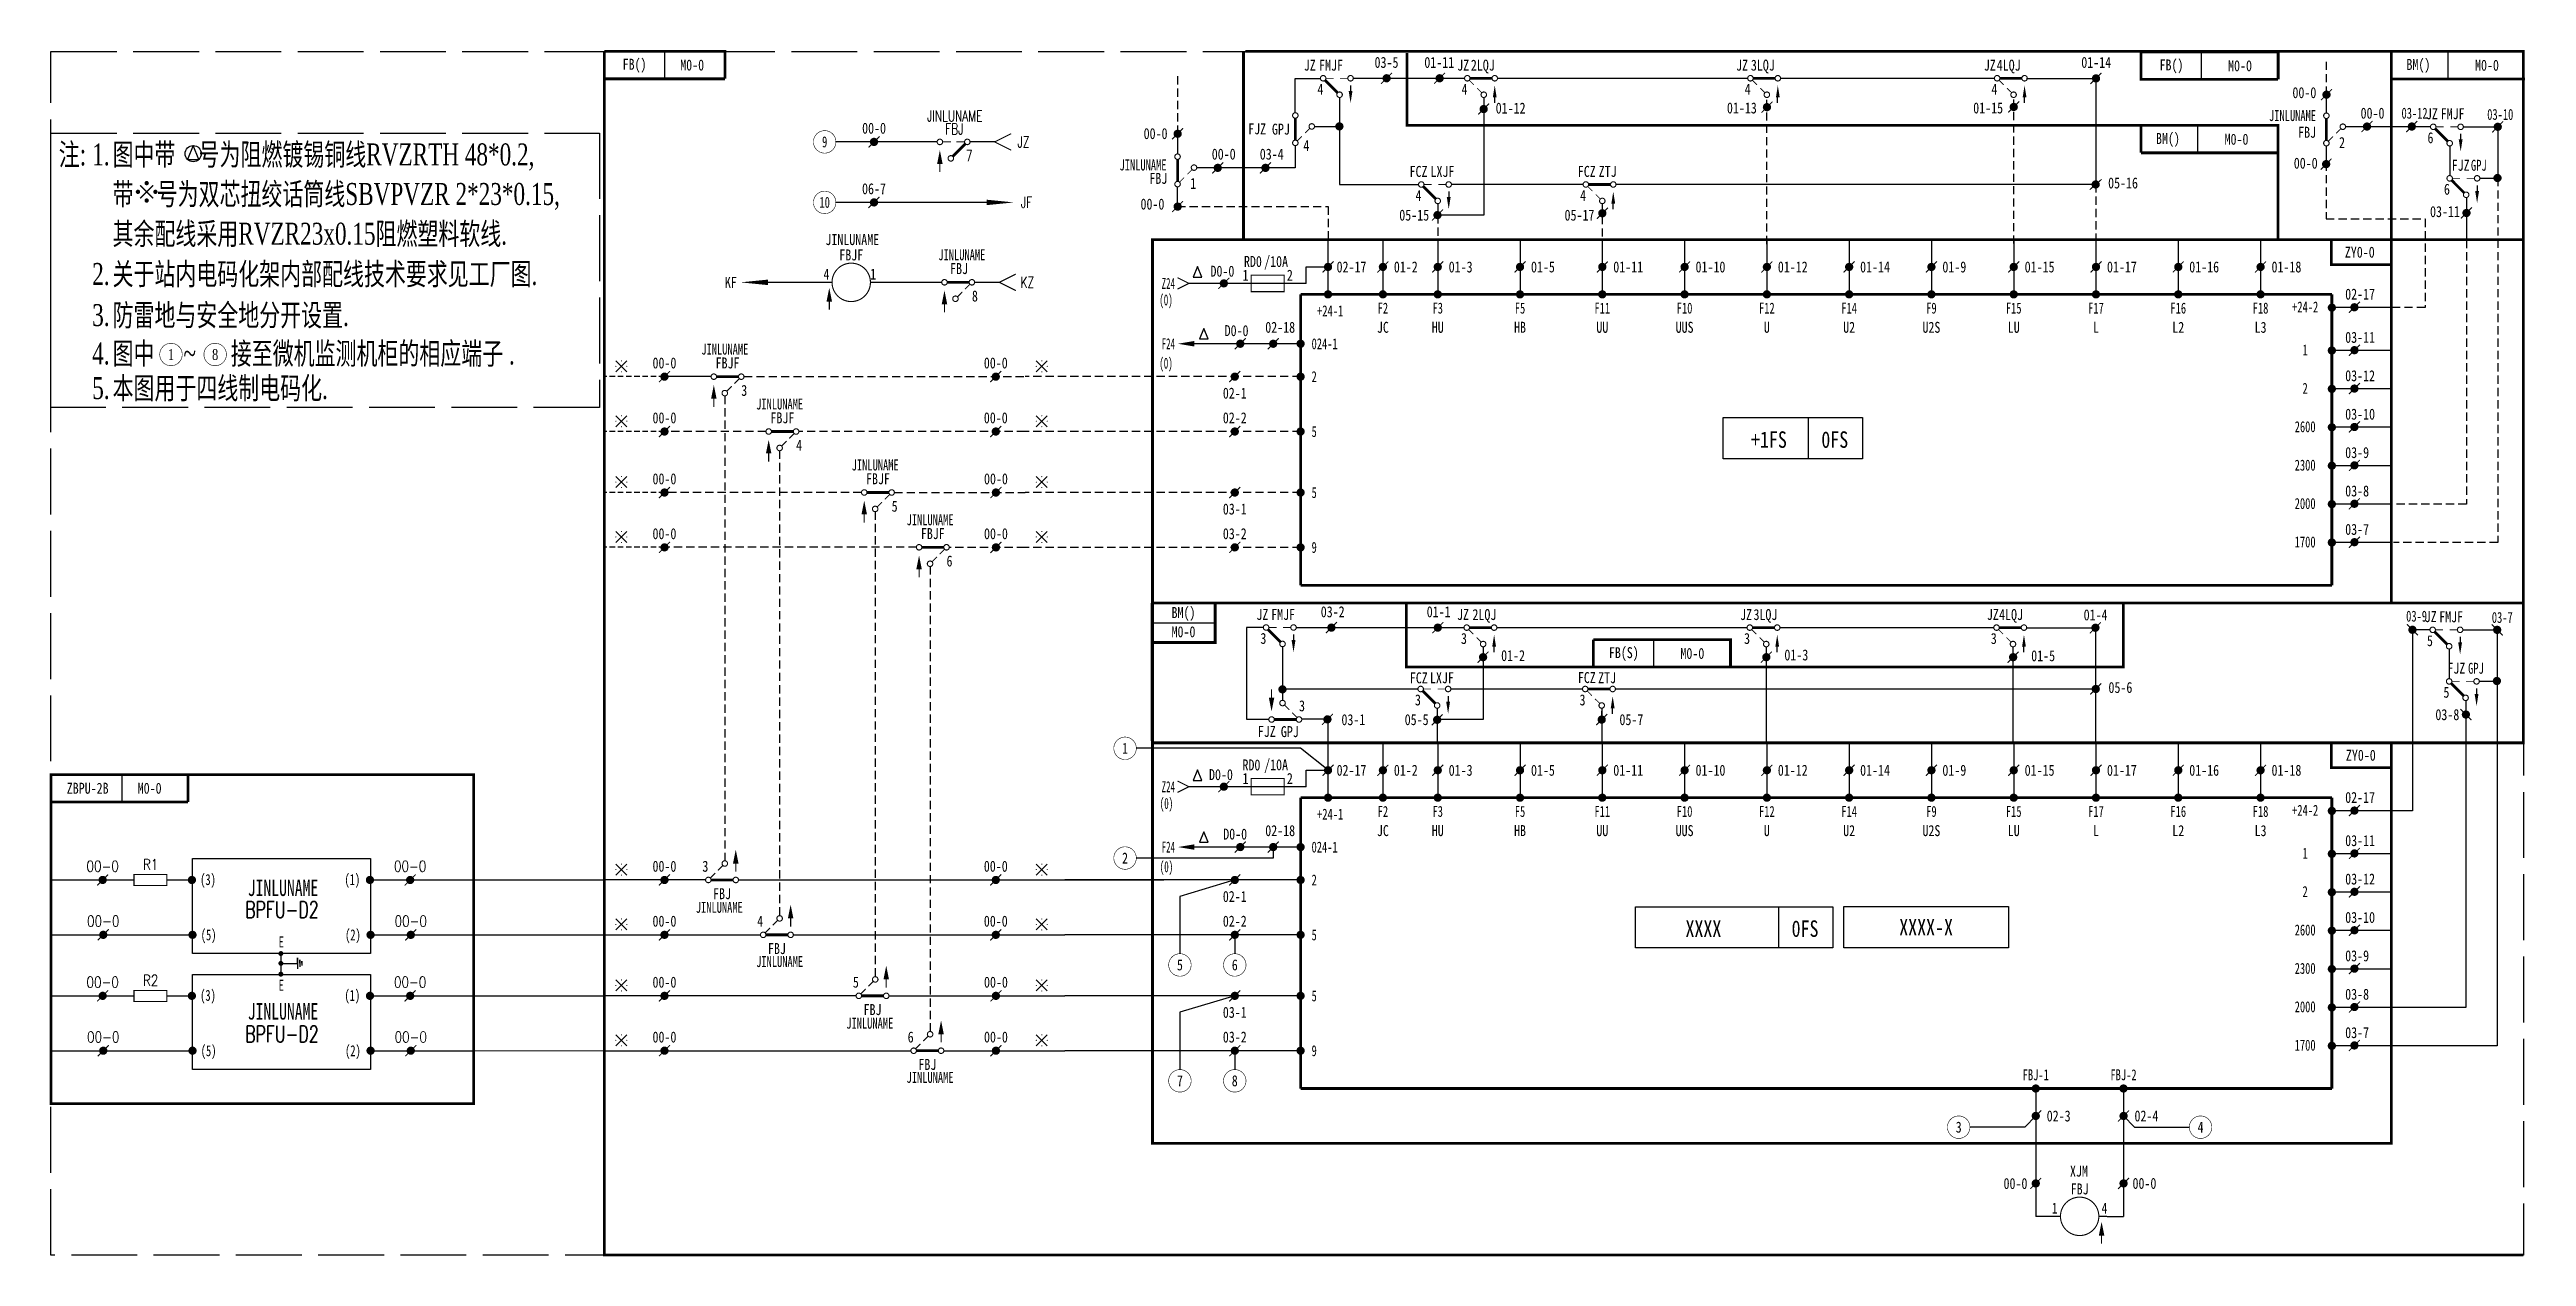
# Model space of a CAD drawing. Header units: millimetres. Extents: x 0 to 451, y -220 to 0.
import ezdxf
from ezdxf.enums import TextEntityAlignment as Align

# ---------------------------------------------------------------- set-up
doc = ezdxf.new("R2010")
doc.units = ezdxf.units.MM
doc.linetypes.add('ACAD_ISO02W100', pattern=[15, 12, -3])
doc.linetypes.add('DASHEDX2', pattern=[1.5, 1, -0.5])
for name, color, linetype in [('define', 7, 'Continuous'), ('hide', 7, 'Continuous'), ('tie', 7, 'Continuous')]:
    doc.layers.add(name, color=color, linetype=linetype)
doc.styles.add('CHINESE', font='TIMES.TTF', dxfattribs={"width": 0.7})
doc.styles.add('HZ', font='TXT', dxfattribs={"width": 0.7, "bigfont": 'HZTXT'})

msp = doc.modelspace()

# ---------------------------------------------------------------- texts
at = {"color": 4}
for s, width, p in [('FB()', 0.8, (106.4, -2.5)), ('M0-0', 0.8, (116.9, -2.5)), ('FB()', 0.8, (386.58, -2.63)), ('M0-0', 0.8, (399.08, -2.63)), ('BM()', 0.8, (431.6, -2.54)), ('M0-0', 0.8, (444.1, -2.54)), ('JINLUNAME', 0.7, (408.65, -11.71)), ('BM()', 0.8, (385.94, -16.03)), ('M0-0', 0.8, (398.44, -16.03)), ('JINLUNAME', 0.7, (199.09, -20.72)), ('JINLUNAME', 0.8, (146.09, -34.32)), ('JINLUNAME', 0.7, (166.06, -37.09)), ('ZY0-0', 0.8, (420.91, -36.61)), ('JINLUNAME', 0.7, (122.85, -54.29)), ('JINLUNAME', 0.7, (132.85, -64.29)), ('JINLUNAME', 0.7, (150.27, -75.4)), ('JINLUNAME', 0.7, (160.27, -85.39))]:
    msp.add_text(s, height=2, dxfattribs=dict(at, width=width)).set_placement(p, align=Align.MIDDLE)
at = {"color": 4, "width": 0.8}
for s, p in [('JZ', (230.58, -3.51)), ('JZ', (258.55, -3.51)), ('JZ', (309.39, -3.51)), ('JZ', (354.55, -3.51)), ('FJZ', (221.53, -15.12)), ('JZ', (435.14, -12.36)), ('FCZ', (250.95, -22.88)), ('FCZ', (281.62, -22.88)), ('FJZ', (440.93, -21.76)), ('RD0', (220.76, -39.29))]:
    msp.add_text(s, height=2, dxfattribs=at).set_placement(p, align=Align.RIGHT)
at = {"color": 7}
for s, width, p in [('FMJF', 0.8, (231.19, -3.51)), ('2LQJ', 0.8, (258.86, -3.51)), ('3LQJ', 0.8, (309.91, -3.51)), ('4LQJ', 0.8, (354.73, -3.51)), ('FMJF', 0.8, (435.66, -12.36)), ('2', 0.8, (417.13, -17.61)), ('LXJF', 0.8, (251.5, -22.88)), ('ZTJ', 0.8, (282.16, -22.88)), ('GPJ', 0.7, (441.18, -21.76)), ('1', 0.8, (207.7, -25.07)), ('4', 0.8, (140.84, -41.6)), ('2', 0.8, (225.32, -41.79)), ('02-17', 0.8, (234.38, -40.29)), ('01-2', 0.8, (244.82, -40.29)), ('01-3', 0.8, (254.82, -40.29)), ('01-5', 0.8, (269.82, -40.29)), ('01-11', 0.8, (284.82, -40.29)), ('01-10', 0.8, (299.82, -40.29)), ('01-12', 0.8, (314.82, -40.29)), ('01-14', 0.8, (329.82, -40.29)), ('01-9', 0.8, (344.82, -40.29)), ('01-15', 0.8, (359.82, -40.29)), ('01-17', 0.8, (374.82, -40.29)), ('01-16', 0.8, (389.82, -40.29)), ('01-18', 0.8, (404.82, -40.29)), ('02-17', 0.8, (418.25, -45.24)), ('03-11', 0.8, (418.25, -53.12)), ('03-12', 0.8, (418.25, -60.12)), ('3', 0.8, (125.85, -62.79)), ('03-10', 0.8, (418.25, -67.12)), ('4', 0.8, (135.85, -72.79)), ('03-9', 0.8, (418.25, -74.12)), ('03-8', 0.8, (418.25, -81.12)), ('5', 0.8, (153.27, -83.9)), ('03-7', 0.8, (418.25, -88.12)), ('6', 0.8, (163.27, -93.89)), ('FMJF', 0.8, (222.46, -103.63)), ('2LQJ', 0.8, (259.15, -103.65)), ('3LQJ', 0.8, (310.38, -103.65)), ('4LQJ', 0.8, (355.16, -103.65)), ('FMJF', 0.8, (435.39, -104.05)), ('GPJ', 0.7, (440.66, -113.44)), ('LXJF', 0.8, (251.4, -115.17)), ('ZTJ', 0.8, (282.06, -115.17)), ('3', 0.8, (227.53, -120.28)), ('2', 0.8, (225.32, -133.53)), ('4', 0.8, (373.84, -211.84))]:
    msp.add_text(s, height=2, dxfattribs=dict(at, width=width)).set_placement(p)
at = {"color": 7, "width": 0.8}
for s, height, p in [('03-5', 2, (243.48, -3)), ('01-11', 2, (253.1, -3)), ('01-14', 2, (372.86, -3)), ('FBJ', 2, (411.31, -15.75)), ('FBJ', 2, (201.88, -24.15)), ('06-7', 2, (150.05, -26.03)), ('05-16', 2, (377.75, -24.98)), ('FBJF', 2, (145.9, -38.1)), ('FBJ', 2, (165.56, -40.59)), ('/10A', 2, (223.35, -39.29)), ('JC', 2, (242.82, -51.29)), ('HU', 2, (252.82, -51.29)), ('HB', 2, (267.82, -51.29)), ('UU', 2, (282.82, -51.29)), ('UUS', 2, (297.82, -51.29)), ('U', 2, (312.82, -51.29)), ('U2', 2, (327.82, -51.29)), ('U2S', 2, (342.82, -51.29)), ('LU', 2, (357.82, -51.29)), ('L', 2, (372.82, -51.29)), ('L2', 2, (387.82, -51.29)), ('L3', 2, (402.82, -51.29)), ('FBJF', 2, (123.35, -57.79)), ('02-1', 2, (215.82, -63.29)), ('FBJF', 2, (133.35, -67.79)), ('02-2', 2, (215.82, -67.79)), ('+1FS', 3, (313.2, -72.26)), ('FBJF', 2, (150.77, -78.9)), ('03-1', 2, (215.82, -84.41)), ('FBJF', 2, (160.77, -88.89)), ('03-2', 2, (215.82, -88.91)), ('GPJ', 2, (225.85, -124.99)), ('/10A', 2, (223.35, -131.03)), ('JC', 2, (242.82, -143.03)), ('HU', 2, (252.82, -143.03)), ('HB', 2, (267.82, -143.03)), ('UU', 2, (282.82, -143.03)), ('UUS', 2, (297.82, -143.03)), ('U', 2, (312.82, -143.03)), ('U2', 2, (327.82, -143.03)), ('U2S', 2, (342.82, -143.03)), ('LU', 2, (357.82, -143.03)), ('L', 2, (372.82, -143.03)), ('L2', 2, (387.82, -143.03)), ('L3', 2, (402.82, -143.03)), ('FBJ', 2, (122.35, -154.53)), ('FBJ', 2, (132.35, -164.53)), ('FBJ', 2, (149.78, -175.65)), ('FBJ', 2, (159.78, -185.65)), ('FBJ', 2, (369.84, -208.34))]:
    msp.add_text(s, height=height, dxfattribs=at).set_placement(p, align=Align.CENTER)
at = {"color": 7}
for s, width, p in [('4', 0.8, (231.43, -6.9)), ('4', 0.8, (257.71, -6.9)), ('4', 0.8, (309.32, -6.9)), ('4', 0.8, (354.3, -6.9)), ('9', 0.7, (141.06, -16.5)), ('6', 0.8, (433.8, -15.75)), ('10', 0.7, (141.06, -27.53)), ('4', 0.8, (249.32, -26.26)), ('4', 0.8, (279.32, -26.26)), ('6', 0.8, (436.8, -25.14)), ('3', 0.8, (221.03, -107.01)), ('3', 0.8, (257.6, -107.03)), ('3', 0.8, (309.21, -107.03)), ('3', 0.8, (354.19, -107.03)), ('5', 0.8, (433.7, -107.43)), ('3', 0.8, (249.21, -118.22)), ('3', 0.8, (279.21, -118.22)), ('5', 0.8, (436.7, -116.83)), ('1', 0.8, (195.82, -127.03)), ('ZBPU-2B', 0.8, (6.7, -134.32)), ('2', 0.8, (195.82, -147.03)), ('5', 0.8, (205.82, -166.52)), ('6', 0.8, (215.82, -166.52)), ('7', 0.8, (205.82, -187.64)), ('8', 0.8, (215.82, -187.64)), ('3', 0.8, (347.79, -196.09)), ('4', 0.8, (391.89, -196.09))]:
    msp.add_text(s, height=2, dxfattribs=dict(at, width=width)).set_placement(p, align=Align.MIDDLE)
at = {"color": 4, "width": 0.8}
for p in [(412.99, -7.52), (425.41, -11.26), (203.56, -14.98), (215.98, -18.72), (413.23, -20.37), (202.99, -27.83)]:
    msp.add_text('00-0', height=2, dxfattribs=at).set_placement(p, align=Align.MIDDLE_RIGHT)
at = {"color": 4}
for s, height, width, p in [('00-0', 2, 0.8, (150.06, -15)), ('D0-0', 2, 0.8, (213.57, -41.06)), ('(0)', 2, 0.6, (203.29, -46.3)), ('D0-0', 2, 0.8, (216.15, -51.9)), ('00-0', 2, 0.8, (111.85, -57.79)), ('00-0', 2, 0.8, (172.25, -57.79)), ('(0)', 2, 0.6, (203.29, -57.84)), ('00-0', 2, 0.8, (111.85, -67.79)), ('00-0', 2, 0.8, (172.25, -67.79)), ('0FS', 3, 0.8, (325.2, -72.26)), ('00-0', 2, 0.8, (111.85, -78.91)), ('00-0', 2, 0.8, (172.28, -78.91)), ('00-0', 2, 0.8, (111.85, -88.91)), ('00-0', 2, 0.8, (172.28, -88.91))]:
    msp.add_text(s, height=height, dxfattribs=dict(at, width=width)).set_placement(p, align=Align.CENTER)
at = {"color": 4, "style": 'HZ', "width": 0.7}
msp.add_text('JINLUNAME', height=2, dxfattribs=at).set_placement((164.76, -12.78), align=Align.CENTER)
at = {"color": 7, "style": 'HZ', "width": 0.7}
msp.add_text('FBJ', height=2, dxfattribs=at).set_placement((164.69, -15.13), align=Align.CENTER)
at = {"width": 0.8}
msp.add_text('GPJ', height=2, dxfattribs=at).set_placement((225.86, -14.18), align=Align.MIDDLE_RIGHT)
at = {"color": 7}
for s, width, p in [('01-12', 0.8, (268.83, -10.34)), ('01-13', 0.8, (310.98, -10.31)), ('01-15', 0.8, (355.88, -10.31)), ('03-12', 0.7, (433.28, -11.26)), ('03-4', 0.8, (224.73, -18.72)), ('05-15', 0.8, (251.25, -29.84)), ('05-17', 0.8, (281.38, -29.84)), ('03-11', 0.8, (439.16, -29.2)), ('02-18', 0.8, (226.82, -50.29)), ('02-18', 0.8, (226.82, -142.03))]:
    msp.add_text(s, height=2, dxfattribs=dict(at, width=width)).set_placement(p, align=Align.MIDDLE_RIGHT)
at = {"color": 7, "lineweight": -2, "width": 0.7}
msp.add_text('03-10', height=2, dxfattribs=at).set_placement((448.9, -11.49), align=Align.MIDDLE_RIGHT)
at = {"color": 7, "style": 'HZ', "width": 0.7}
for s, p in [('7', (167.99, -20)), ('JZ', (178.39, -17.5)), ('JF', (178.89, -28.53)), ('KZ', (179.24, -43.1))]:
    msp.add_text(s, height=2, dxfattribs=at).set_placement(p, align=Align.RIGHT)
at = {"width": 0.8}
msp.add_text('4', height=2, dxfattribs=at).set_placement((228.86, -17.18), align=Align.MIDDLE)
at = {"color": 7}
for s, width, p in [('1', 0.8, (150.44, -41.6)), ('1', 0.8, (218.32, -41.79)), ('KF', 0.8, (125.04, -43.1)), ('Z24', 0.6, (204.93, -43.29)), ('F24', 0.6, (204.93, -54.29)), ('Z24', 0.6, (204.93, -135.03)), ('1', 0.8, (218.32, -133.53)), ('F24', 0.6, (204.93, -146.03)), ('3', 0.8, (119.85, -149.53)), ('4', 0.8, (129.85, -159.53)), ('5', 0.8, (147.28, -170.65)), ('6', 0.8, (157.28, -180.65)), ('1', 0.8, (365.84, -211.84))]:
    msp.add_text(s, height=2, dxfattribs=dict(at, width=width)).set_placement(p, align=Align.RIGHT)
at = {"color": 7, "linetype": 'ACAD_ISO02W100', "width": 0.8}
msp.add_text('8', height=2, dxfattribs=at).set_placement((167.9, -45.59))
at = {"color": 3}
for s, height, width, p in [('BM()', 2, 0.8, (206.47, -102.44)), ('FB(S)', 2, 0.8, (286.74, -109.75)), ('JINLUNAME', 3, 0.7, (42.31, -152.47)), ('JINLUNAME', 2, 0.7, (121.85, -156.03)), ('JINLUNAME', 2, 0.7, (132.85, -165.91)), ('JINLUNAME', 3, 0.7, (42.31, -175)), ('JINLUNAME', 2, 0.7, (149.28, -177.15)), ('JINLUNAME', 2, 0.7, (160.27, -187.03))]:
    msp.add_text(s, height=height, dxfattribs=dict(at, width=width)).set_placement(p, align=Align.MIDDLE)
at = {"color": 3, "width": 0.8}
for s, p in [('JZ', (221.94, -103.63)), ('JZ', (258.51, -103.63)), ('JZ', (310.12, -103.65)), ('JZ', (355.1, -103.63)), ('JZ', (434.93, -104.03)), ('FJZ', (440.14, -113.42)), ('FCZ', (251, -115.19)), ('FCZ', (281.63, -115.14)), ('FJZ', (223.29, -124.95)), ('RD0', (220.49, -131.06))]:
    msp.add_text(s, height=2, dxfattribs=at).set_placement(p, align=Align.RIGHT)
at = {"color": 5, "width": 0.8}
for s, p in [('M0-0', (206.47, -105.8)), ('M0-0', (299.24, -109.75)), ('ZY0-0', (421.1, -128.31)), ('M0-0', (18, -134.32))]:
    msp.add_text(s, height=2, dxfattribs=at).set_placement(p, align=Align.MIDDLE)
at = {"color": 3}
for s, width, p in [('D0-0', 0.8, (213.3, -132.83)), ('(0)', 0.6, (203.37, -138.07)), ('D0-0', 0.8, (215.89, -143.66)), ('(0)', 0.6, (203.37, -149.61)), ('XJM', 0.8, (369.71, -205.1))]:
    msp.add_text(s, height=2, dxfattribs=dict(at, width=width)).set_placement(p, align=Align.CENTER)
at = {"color": 3, "width": 0.8}
for s, p in [('01-2', (244.82, -132.03)), ('01-5', (269.82, -132.03)), ('01-10', (299.82, -132.03)), ('01-14', (329.82, -132.03)), ('01-9', (344.82, -132.03)), ('01-16', (389.82, -132.03)), ('01-18', (404.82, -132.03)), ('03-11', (418.25, -144.85)), ('03-12', (418.25, -151.85)), ('03-10', (418.25, -158.85)), ('03-9', (418.25, -165.85))]:
    msp.add_text(s, height=2, dxfattribs=at).set_placement(p)
at = {"color": 3, "style": 'HZ', "width": 0.8}
for s, p in [('00-0', (9.43, -149.53)), ('R1', (18.18, -149.21)), ('00-0', (9.54, -159.53)), ('00-0', (9.43, -170.65)), ('R2', (18.18, -170.32)), ('00-0', (9.54, -180.65))]:
    msp.add_text(s, height=2, dxfattribs=at).set_placement(p, align=Align.CENTER)
at = {"color": 7, "width": 0.7}
for s, p in [('(3)', (27.21, -150.95)), ('(1)', (53.52, -150.95)), ('(5)', (27.32, -161.03)), ('E', (41.51, -162.31)), ('(2)', (53.63, -161.03)), ('(3)', (27.21, -172.06)), ('E', (41.51, -170.23)), ('(1)', (53.52, -172.06)), ('(5)', (27.32, -182.15)), ('(2)', (53.63, -182.15))]:
    msp.add_text(s, height=2, dxfattribs=at).set_placement(p, align=Align.MIDDLE_LEFT)
at = {"color": 7, "style": 'HZ', "width": 0.7}
for p in [(42.11, -156.43), (42.11, -179.11)]:
    msp.add_text('BPFU-D2', height=3, dxfattribs=at).set_placement(p, align=Align.MIDDLE)
at = {"color": 6, "width": 0.8}
for s, p in [('XXXX', (301.25, -161.4)), ('0FS', (319.78, -161.4))]:
    msp.add_text(s, height=3, dxfattribs=at).set_placement(p, align=Align.CENTER)
msp.add_text('XXXX-X', height=3, dxfattribs=at).set_placement((341.85, -159.64), align=Align.MIDDLE)
at = {"layer": 'tie', "color": 3, "width": 0.8}
for s, p in [('03-2', (233.67, -103.14)), ('01-1', (252.99, -103.14)), ('01-4', (372.75, -103.71)), ('05-6', (377.27, -116.94)), ('00-0', (111.85, -149.53)), ('00-0', (172.25, -149.53)), ('02-1', (215.82, -155.03)), ('00-0', (111.85, -159.53)), ('00-0', (172.25, -159.53)), ('02-2', (215.82, -159.53)), ('00-0', (111.85, -170.65)), ('00-0', (172.28, -170.65)), ('03-1', (215.82, -176.15)), ('00-0', (111.85, -180.65)), ('00-0', (172.28, -180.65)), ('03-2', (215.82, -180.65))]:
    msp.add_text(s, height=2, dxfattribs=at).set_placement(p, align=Align.CENTER)
at = {"layer": 'tie', "color": 3}
for s, width, p in [('03-9', 0.7, (433.17, -102.94)), ('01-2', 0.8, (268.73, -110.13)), ('01-3', 0.8, (320.37, -110.01)), ('01-5', 0.8, (365.36, -110.16)), ('03-1', 0.8, (239.62, -121.81)), ('05-5', 0.8, (251.15, -121.8)), ('05-7', 0.8, (290.3, -121.8)), ('03-8', 0.8, (439.05, -120.89))]:
    msp.add_text(s, height=2, dxfattribs=dict(at, width=width)).set_placement(p, align=Align.MIDDLE_RIGHT)
at = {"layer": 'tie', "color": 3, "lineweight": -2, "width": 0.7}
msp.add_text('03-7', height=2, dxfattribs=at).set_placement((448.79, -103.18), align=Align.MIDDLE_RIGHT)
at = {"layer": 'tie', "color": 3, "width": 0.8}
for s, p in [('02-17', (234.38, -132.03)), ('01-3', (254.82, -132.03)), ('01-11', (284.82, -132.03)), ('01-12', (314.82, -132.03)), ('01-15', (359.82, -132.03)), ('01-17', (374.82, -132.03)), ('02-17', (418.25, -136.98)), ('03-8', (418.25, -172.85)), ('03-7', (418.25, -179.85)), ('00-0', (379.48, -207.33))]:
    msp.add_text(s, height=2, dxfattribs=at).set_placement(p)
at = {"layer": 'tie', "color": 3, "style": 'HZ', "width": 0.8}
for p in [(65.49, -149.53), (65.6, -159.53), (65.49, -170.65), (65.6, -180.65)]:
    msp.add_text('00-0', height=2, dxfattribs=at).set_placement(p, align=Align.CENTER)
at = {"layer": 'tie', "color": 3, "width": 0.8}
for s, p in [('02-3', (363.84, -194.04)), ('02-4', (379.84, -194.04))]:
    msp.add_text(s, height=2, dxfattribs=at).set_placement(p, align=Align.MIDDLE_LEFT)
msp.add_text('00-0', height=2, dxfattribs=at).set_placement((360.32, -207.35), align=Align.RIGHT)

# ---------------------------------------------------------------- blocks, each defined once
blk = doc.blocks.new('JS')
at = {"const_width": 0.75}
blk.add_lwpolyline([(-0.375, 0, -1), (0.375, 0, -1)], format="xyb", close=True, dxfattribs=at)
at = {"width": 0.7}
blk.add_attdef('Z20', text='', height=2, dxfattribs=at).set_placement((0, 1.5), align=Align.CENTER)
blk = doc.blocks.new('JTX')
at = {"const_width": 0.2}
blk.add_lwpolyline([(0, -2.5), (0, -4)], dxfattribs=at)
blk.add_solid([(-0.5, -2.5), (0.5, -2.5), (0, 0)])
blk = doc.blocks.new('JY')
at = {"const_width": 0.75}
blk.add_lwpolyline([(0.375, 0, -1), (-0.375, 0, -1)], format="xyb", close=True, dxfattribs=at)
at = {"width": 0.7}
blk.add_attdef('Z20', text='', height=2, dxfattribs=at).set_placement((1.5, 0), align=Align.MIDDLE_LEFT)
blk = doc.blocks.new('JX')
at = {"const_width": 0.75}
blk.add_lwpolyline([(-0.375, 0, 1), (0.375, 0, 1)], format="xyb", close=True, dxfattribs=at)
at = {"width": 0.7}
blk.add_attdef('Z20', text='', height=2, dxfattribs=at).set_placement((0, -3.5), align=Align.CENTER)
blk = doc.blocks.new('conti_2')
for points in [[(-0.95, 0, 0.1, 0.1, 1), (-1.05, 0, 0.1, 0.1, 1)], [(0.05, 1, 0.1, 0.1, 1), (-0.05, 1, 0.1, 0.1, 1)], [(1.05, 0, 0.1, 0.1, 1), (0.95, 0, 0.1, 0.1, 1)], [(0.05, -1, 0.1, 0.1, 1), (-0.05, -1, 0.1, 0.1, 1)]]:
    blk.add_lwpolyline(points, format="xyseb", close=True)
for points in [[(-1, -1), (1, 1)], [(1, -1), (-1, 1)]]:
    blk.add_lwpolyline(points)
blk.add_attdef('1', text='', height=2).set_placement((2.27, 0.09), align=Align.MIDDLE)
blk = doc.blocks.new('D1')
at = {"const_width": 0.2}
for points in [[(0, 0.5, -1), (0, -0.5, -1), (0, 0.5)], [(5, 0.5, -1), (5, -0.5, -1), (5, 0.5)], [(3, -2.5, -1), (3, -3.5, -1), (3, -2.5)]]:
    blk.add_lwpolyline(points, format="xyb", dxfattribs=at)
for points, const_width in [([(4.5, 0), (0.5, 0)], 0.5), ([(1.25, -1.25), (0.31, -0.31)], 0.2), ([(2.68, -2.68), (1.75, -1.75)], 0.2)]:
    blk.add_lwpolyline(points, dxfattribs=dict(const_width=const_width))
blk = doc.blocks.new('X')
at = {"const_width": 0.219}
for points in [[(-0.96, -0.08, 1), (-0.81, 0.08, 1)], [(-0.08, 0.81, 1), (0.08, 0.96, 1)], [(0.81, -0.08, 1), (0.96, 0.08, 1)], [(-0.08, -0.96, 1), (0.08, -0.81, 1)]]:
    blk.add_lwpolyline(points, format="xyb", close=True, dxfattribs=at)
at = {"const_width": 0.125}
for points in [[(-0.66, 0.66), (0.66, -0.66)], [(-0.66, -0.66), (0.66, 0.66)]]:
    blk.add_lwpolyline(points, dxfattribs=at)
blk = doc.blocks.new('dmh_circuit_note_0000_0')
at = {"const_width": 0.1}
for points in [[(19.84, 9.63, 1), (23.94, 9.63, 1)], [(27.89, 9.63, 1), (31.99, 9.63, 1)]]:
    blk.add_lwpolyline(points, format="xyb", close=True, dxfattribs=at)
at = {"layer": 'define'}
for p, q in [((25.94, 47.71), (24.9, 45.2)), ((24.9, 45.2), (26.98, 45.2)), ((26.98, 45.2), (25.94, 47.71))]:
    blk.add_line(p, q, dxfattribs=at)
blk.add_circle((25.94, 46.24), 1.47, dxfattribs=at)
at = {"layer": 'hide', "linetype": 'ACAD_ISO02W100'}
blk.add_lwpolyline([(0, 50), (100, 50), (100, 0), (0, 0)], close=True, dxfattribs=at)
at = {"xscale": 1.799999999999955, "yscale": 1.800000000000011, "zscale": 1.799999999999997}
blk.add_blockref('X', (17.46, 39.28), dxfattribs=at)
at = {"style": 'CHINESE', "width": 0.7}
for s, p in [('注:', (1.43, 44.1)), ('1.', (7.53, 44.1)), ('图中带    号为阻燃镀锡铜线RVZRTH 48*0.2,', (11.24, 44.1)), ('带    号为双芯扭绞话筒线SBVPVZR 2*23*0.15,', (11.24, 36.89)), ('其余配线采用RVZR23x0.15阻燃塑料软线.', (11.24, 29.65)), ('2.', (7.53, 22.31)), ('关于站内电码化架内部配线技术要求见工厂图.', (11.24, 22.31)), ('3.', (7.53, 14.82)), ('防雷地与安全地分开设置.', (11.24, 14.82)), ('4.', (7.53, 7.82)), ('图中     ~      接至微机监测机柜的相应端子 .', (11.24, 7.82)), ('5.', (7.53, 1.51)), ('本图用于四线制电码化.', (11.24, 1.51))]:
    blk.add_text(s, height=4, dxfattribs=at).set_placement(p)
at = {"style": 'CHINESE', "width": 0.75}
for s, p in [('1', (21.89, 9.63)), ('8', (29.94, 9.63))]:
    blk.add_text(s, height=2, dxfattribs=at).set_placement(p, align=Align.MIDDLE)

# ---------------------------------------------------------------- linework, layer by layer
at = {"color": 7}
for p, q in [((111.9, -5), (111.9, 0)), ((437.05, -5), (437.05, 0)), ((247.21, -0.31), (247.21, -13.49)), ((392.03, -5.09), (392.03, -0.09)), ((247.21, -13.49), (377.73, -13.49)), ((391.39, -18.49), (391.39, -13.49)), ((150.06, -16.5), (143.06, -16.5)), ((161.56, -16.5), (150.06, -16.5)), ((172.06, -16.5), (167.56, -16.5)), ((279.32, -24.26), (255.32, -24.26)), ((372.76, -24.26), (285.32, -24.26)), ((171.06, -27.53), (143.06, -27.53)), ((252.82, -27.77), (252.82, -30.03)), ((232.82, -44.29), (232.82, -34.29)), ((242.82, -34.29), (242.82, -44.29)), ((252.82, -34.29), (252.82, -44.29)), ((267.82, -34.29), (267.82, -44.29)), ((282.82, -34.29), (282.82, -44.29)), ((297.82, -34.29), (297.82, -44.29)), ((312.82, -34.29), (312.82, -44.29)), ((327.82, -34.29), (327.82, -44.29)), ((342.82, -34.29), (342.82, -44.29)), ((357.82, -34.29), (357.82, -44.29)), ((372.82, -34.29), (372.82, -44.29)), ((387.82, -34.29), (387.82, -44.29)), ((402.82, -34.29), (402.82, -44.29)), ((228.82, -39.29), (232.82, -39.29)), ((228.82, -42.29), (228.82, -39.29)), ((162.4, -42.1), (150.9, -42.1)), ((172.9, -42.1), (168.4, -42.1)), ((228.82, -42.29), (207.45, -42.29)), ((227.82, -53.29), (208.45, -53.29)), ((227.82, -59.29), (227.82, -59.29)), ((304.84, -66.76), (330.28, -66.76)), ((304.84, -74.26), (304.84, -66.76)), ((320.36, -66.76), (320.36, -74.26)), ((330.28, -66.76), (330.28, -74.26)), ((227.82, -69.29), (227.82, -69.29)), ((330.28, -74.26), (304.84, -74.26)), ((227.82, -80.41), (227.82, -80.41)), ((227.82, -90.41), (227.82, -90.41)), ((292.19, -112.21), (292.19, -107.21)), ((224.53, -108.52), (224.53, -118.31)), ((249.21, -116.22), (224.53, -116.22)), ((279.21, -116.22), (255.21, -116.22)), ((372.66, -116.22), (285.21, -116.22)), ((252.71, -119.73), (252.71, -120.58)), ((252.71, -120.23), (252.71, -126.03)), ((282.71, -119.73), (282.71, -126.03)), ((282.71, -121.8), (282.71, -120.23)), ((232.82, -136.03), (232.82, -126.03)), ((242.82, -126.03), (242.82, -136.03)), ((252.82, -126.03), (252.82, -136.03)), ((267.82, -126.03), (267.82, -136.03)), ((282.82, -126.03), (282.82, -136.03)), ((297.82, -126.03), (297.82, -136.03)), ((312.82, -126.03), (312.82, -136.03)), ((327.82, -126.03), (327.82, -136.03)), ((342.82, -126.03), (342.82, -136.03)), ((357.82, -126.03), (357.82, -136.03)), ((372.82, -126.03), (372.82, -136.03)), ((387.82, -126.03), (387.82, -136.03)), ((402.82, -126.03), (402.82, -136.03)), ((227.82, -127.03), (197.82, -127.03)), ((232.82, -131.03), (227.82, -127.03)), ((228.82, -134.03), (207.45, -134.03)), ((228.82, -131.03), (232.82, -131.03)), ((228.82, -134.03), (228.82, -131.03)), ((222.82, -147.03), (197.82, -147.03)), ((227.82, -145.03), (208.45, -145.03)), ((222.82, -145.03), (222.82, -147.03)), ((119.35, -151.03), (100.85, -151.03)), ((125.35, -151.03), (184.82, -151.03)), ((227.82, -151.03), (184.82, -151.03)), ((215.82, -151.03), (205.82, -154.03)), ((227.82, -151.03), (227.82, -151.03)), ((205.82, -154.03), (205.82, -164.52)), ((288.85, -155.9), (324.85, -155.9)), ((288.85, -163.4), (288.85, -155.9)), ((314.94, -155.9), (314.94, -163.4)), ((324.85, -155.9), (324.85, -163.4)), ((100.85, -161.03), (129.35, -161.03)), ((135.35, -161.03), (184.82, -161.03)), ((227.82, -161.03), (184.82, -161.03)), ((215.82, -161.03), (215.82, -164.52)), ((227.82, -161.03), (227.82, -161.03)), ((324.85, -163.4), (288.85, -163.4)), ((146.78, -172.15), (100.9, -172.15)), ((152.78, -172.15), (184.82, -172.15)), ((227.82, -172.15), (184.82, -172.15)), ((215.82, -172.15), (205.82, -175.15)), ((205.82, -175.15), (205.82, -185.64)), ((227.82, -172.15), (227.82, -172.15)), ((100.85, -182.15), (156.78, -182.15)), ((162.78, -182.15), (184.82, -182.15)), ((227.82, -182.15), (184.82, -182.15)), ((215.82, -182.15), (215.82, -185.64)), ((227.82, -182.15), (227.82, -182.15)), ((361.84, -189.04), (361.84, -203.04)), ((377.84, -189.04), (377.84, -203.04)), ((361.84, -194.04), (359.84, -196.09)), ((377.84, -194.04), (379.84, -196.09)), ((359.84, -196.09), (349.84, -196.09)), ((379.84, -196.09), (389.84, -196.09)), ((361.84, -203.04), (361.84, -212.34)), ((377.84, -203.04), (377.84, -212.34)), ((364.84, -212.34), (361.84, -212.34)), ((374.84, -212.34), (377.84, -212.34))]:
    msp.add_line(p, q, dxfattribs=at)
at = {"linetype": 'DASHEDX2', "ltscale": 1.5}
for p, q in [((205.41, -15.01), (205.41, -4.48)), ((414.84, -7.89), (414.84, -1.31)), ((312.84, -35.11), (312.84, -8.32)), ((357.82, -35.04), (357.82, -8.32)), ((372.82, -24.21), (372.82, -34.42)), ((252.82, -29.85), (252.82, -34.07)), ((282.82, -27.77), (282.82, -34.07))]:
    msp.add_line(p, q, dxfattribs=at)
for p, q in [((237.43, -4.9), (257.71, -4.9)), ((263.71, -4.9), (309.33, -4.9)), ((315.29, -4.9), (354.3, -4.9)), ((414.77, -17.19), (414.77, -20.55)), ((205.34, -24.65), (205.34, -28.28)), ((140.9, -42.1), (130.71, -42.1)), ((426.6, -46.71), (415.63, -46.71)), ((426.66, -54.52), (415.63, -54.52)), ((426.66, -61.52), (415.63, -61.52)), ((426.66, -68.52), (415.63, -68.52)), ((426.66, -75.52), (415.63, -75.52)), ((426.66, -82.52), (415.63, -82.52)), ((426.66, -89.52), (415.63, -89.52)), ((200.71, -104.14), (212.24, -104.14)), ((226.95, -105.03), (257.6, -105.03)), ((263.6, -105.03), (309.22, -105.03)), ((315.18, -105.03), (354.2, -105.03)), ((312.73, -126.12), (312.73, -108.46)), ((357.71, -126.12), (357.71, -108.46)), ((13.02, -136.82), (13.02, -131.82)), ((426.6, -138.44), (415.63, -138.44)), ((426.66, -146.26), (415.63, -146.26)), ((0, -151.03), (15.16, -151.03)), ((21.08, -151.03), (25.69, -151.03)), ((58.14, -151.03), (77.1, -151.03)), ((77.05, -151.03), (100.85, -151.03)), ((184.82, -151.03), (202.87, -151.03)), ((426.66, -153.26), (415.63, -153.26)), ((0, -161.03), (25.8, -161.03)), ((58.18, -161.03), (77.05, -161.03)), ((77.05, -161.03), (100.85, -161.03)), ((426.66, -160.26), (415.63, -160.26)), ((41.92, -164.44), (41.92, -168.24)), ((41.92, -166.23), (44.96, -166.23)), ((44.96, -165.23), (44.96, -167.23)), ((44.96, -166.23), (44.96, -165.23)), ((44.96, -166.23), (44.96, -167.23)), ((45.35, -165.58), (45.35, -166.88)), ((45.35, -166.22), (45.35, -165.58)), ((45.35, -166.23), (45.35, -166.88)), ((45.74, -165.83), (45.74, -166.62)), ((45.74, -166.22), (45.74, -165.83)), ((45.74, -166.23), (45.74, -166.62)), ((426.66, -167.26), (415.63, -167.26)), ((0, -172.15), (15.16, -172.15)), ((21.08, -172.15), (25.69, -172.15)), ((58.14, -172.15), (77.1, -172.15)), ((77.05, -172.15), (100.85, -172.15)), ((426.66, -174.26), (415.63, -174.26)), ((0, -182.15), (25.8, -182.15)), ((58.18, -182.15), (77.05, -182.15)), ((77.05, -182.15), (100.85, -182.14)), ((426.66, -181.26), (415.63, -181.26))]:
    msp.add_line(p, q)
at = {"color": 7, "linetype": 'DASHEDX2', "ltscale": 1.5}
for p, q in [((122.85, -62.81), (122.85, -147.53)), ((126.35, -59.29), (177.59, -59.29)), ((227.82, -59.29), (177.59, -59.29)), ((177.59, -69.29), (136.35, -69.29)), ((227.82, -69.29), (177.59, -69.29)), ((132.85, -72.76), (132.85, -157.53)), ((153.77, -80.41), (177.59, -80.41)), ((227.82, -80.41), (177.59, -80.41)), ((150.28, -83.88), (150.28, -168.65)), ((160.28, -93.88), (160.28, -178.65)), ((177.59, -90.41), (163.77, -90.41)), ((227.82, -90.41), (177.59, -90.41))]:
    msp.add_line(p, q, dxfattribs=at)
at = {"color": 7}
for points, const_width in [([(100.9, 0), (100.9, -219.4), (450.73, -219.4)], 0.5), ([(100.9, 0), (122.9, 0), (122.9, -5)], 0.5), ([(100.9, 0), (100.9, -5), (122.9, -5)], 0.5), ([(217.41, 0.08), (217.41, -34.34)], 0.5), ([(381.03, -0.09), (406.03, -0.09), (406.03, -5.09)], 0.5), ([(381.03, -0.09), (381.03, -5.09), (406.03, -5.09)], 0.5), ([(426.66, 0.08), (426.66, -34.34)], 0.5), ([(247.21, -0.31), (247.21, -13.49), (406.01, -13.49), (406.01, -34.34)], 0.5), ([(232.28, -5.25), (234.58, -7.54)], 0.5), ([(233.83, -4.9), (232.43, -4.9)], 0.15), ([(236.43, -4.9), (235.03, -4.9)], 0.15), ([(262.71, -4.9), (258.71, -4.9)], 0.5), ([(258.56, -5.25), (259.41, -6.1)], 0.15), ([(260.01, -6.7), (260.86, -7.54)], 0.15), ([(314.32, -4.9), (310.32, -4.9)], 0.5), ([(310.17, -5.25), (311.02, -6.1)], 0.15), ([(311.62, -6.7), (312.46, -7.54)], 0.15), ([(359.3, -4.9), (355.3, -4.9)], 0.5), ([(355.15, -5.25), (356, -6.1)], 0.15), ([(356.6, -6.7), (357.45, -7.54)], 0.15), ([(377.73, -13.49), (406.01, -13.49), (406.01, -34.36)], 0.5), ([(406.01, -13.49), (381.01, -13.49), (381.01, -18.49)], 0.5), ([(406.01, -13.49), (406.01, -18.49), (381.01, -18.49)], 0.5), ([(149.06, -17.5), (151.06, -15.5)], 0.2), ([(164.06, -16.5), (162.56, -16.5)], 0.2), ([(166.79, -16.77), (164.41, -19.14)], 0.5), ([(166.56, -16.5), (165.06, -16.5)], 0.2), ([(175.06, -18), (172.06, -16.5), (175.06, -15)], 0.2), ([(434.66, -14.1), (436.95, -16.39)], 0.5), ([(436.2, -13.75), (434.8, -13.75)], 0.15), ([(438.8, -13.75), (437.4, -13.75)], 0.15), ([(162.06, -20.5), (162.06, -22)], 0.2), ([(149.05, -28.53), (151.05, -26.53)], 0.2), ([(250.17, -24.61), (252.47, -26.9)], 0.5), ([(251.72, -24.26), (250.32, -24.26)], 0.15), ([(254.32, -24.26), (252.92, -24.26)], 0.15), ([(284.32, -24.26), (280.32, -24.26)], 0.5), ([(280.17, -24.61), (281.02, -25.46)], 0.15), ([(281.62, -26.06), (282.47, -26.9)], 0.15), ([(437.66, -23.49), (439.95, -25.79)], 0.5), ([(439.2, -23.14), (437.8, -23.14)], 0.15), ([(441.8, -23.14), (440.4, -23.14)], 0.15), ([(415.72, -34.34), (415.72, -38.86), (426.59, -38.86)], 0.5), ([(175.9, -43.6), (172.9, -42.1), (175.9, -40.6)], 0.2), ([(142.4, -42.1), (140.9, -42.1)], 0.2), ([(149.4, -42.1), (150.9, -42.1)], 0.2), ([(163.4, -42.09), (167.4, -42.09)], 0.5), ([(166.15, -43.84), (165.21, -44.79)], 0.2), ([(167.58, -42.41), (166.65, -43.34)], 0.2), ([(141.9, -45.6), (141.9, -47.1)], 0.2), ([(162.9, -46.09), (162.9, -47.59)], 0.2), ([(110.85, -60.29), (112.85, -58.29)], 0.2), ([(171.25, -60.29), (173.25, -58.29)], 0.2), ([(120.85, -63.29), (120.85, -64.79)], 0.2), ([(121.35, -59.29), (125.35, -59.29)], 0.5), ([(124.1, -61.04), (123.16, -61.98)], 0.2), ([(125.53, -59.61), (124.6, -60.54)], 0.2), ([(110.85, -70.29), (112.85, -68.29)], 0.2), ([(131.35, -69.29), (135.35, -69.29)], 0.5), ([(134.1, -71.04), (133.16, -71.98)], 0.2), ([(135.53, -69.61), (134.6, -70.54)], 0.2), ([(171.25, -70.29), (173.25, -68.29)], 0.2), ([(130.85, -73.29), (130.85, -74.79)], 0.2), ([(110.85, -81.41), (112.85, -79.41)], 0.2), ([(148.77, -80.4), (152.77, -80.4)], 0.5), ([(152.95, -80.72), (152.02, -81.65)], 0.2), ([(171.28, -81.41), (173.28, -79.41)], 0.2), ([(148.27, -84.4), (148.27, -85.9)], 0.2), ([(151.52, -82.15), (150.58, -83.09)], 0.2), ([(110.85, -91.41), (112.85, -89.41)], 0.2), ([(158.77, -90.39), (162.77, -90.39)], 0.5), ([(171.28, -91.41), (173.28, -89.41)], 0.2), ([(158.27, -94.39), (158.27, -95.89)], 0.2), ([(161.52, -92.14), (160.58, -93.08)], 0.2), ([(162.95, -90.71), (162.02, -91.64)], 0.2), ([(200.71, -100.53), (200.71, -125.7)], 0.5), ([(212.25, -100.53), (212.25, -107.74), (200.72, -107.74)], 0.5), ([(247.1, -100.53), (247.1, -112.21), (377.79, -112.21), (377.79, -100.46)], 0.5), ([(221.88, -105.37), (224.17, -107.66)], 0.5), ([(223.43, -105.01), (222.03, -105.01)], 0.15), ([(226.03, -105.01), (224.63, -105.01)], 0.15), ([(262.6, -105.03), (258.6, -105.03)], 0.5), ([(258.46, -105.39), (259.3, -106.23)], 0.15), ([(259.9, -106.83), (260.75, -107.68)], 0.15), ([(281.19, -107.21), (306.19, -107.21), (306.19, -112.21)], 0.5), ([(281.19, -107.21), (281.19, -112.21), (306.19, -112.21)], 0.5), ([(314.21, -105.03), (310.21, -105.03)], 0.5), ([(310.06, -105.39), (310.91, -106.23)], 0.15), ([(311.51, -106.83), (312.35, -107.68)], 0.15), ([(359.19, -105.03), (355.19, -105.03)], 0.5), ([(355.05, -105.39), (355.89, -106.23)], 0.15), ([(356.49, -106.83), (357.34, -107.68)], 0.15), ([(434.55, -105.79), (436.84, -108.08)], 0.5), ([(436.1, -105.43), (434.7, -105.43)], 0.15), ([(438.7, -105.43), (437.3, -105.43)], 0.15), ([(222.53, -117.78), (222.53, -116.28)], 0.2), ([(250.07, -116.57), (252.36, -118.86)], 0.5), ([(251.61, -116.22), (250.21, -116.22)], 0.15), ([(254.21, -116.22), (252.81, -116.22)], 0.15), ([(284.21, -116.22), (280.21, -116.22)], 0.5), ([(280.07, -116.57), (280.91, -117.42)], 0.15), ([(437.55, -115.18), (439.84, -117.47)], 0.5), ([(439.1, -114.83), (437.7, -114.83)], 0.15), ([(441.7, -114.83), (440.3, -114.83)], 0.15), ([(281.51, -118.02), (282.36, -118.86)], 0.15), ([(200.82, -126.03), (200.82, -199.04), (426.66, -199.04), (426.66, -126.03), (200.82, -126.03)], 0.5), ([(415.72, -126.03), (415.72, -130.55), (426.59, -130.55)], 0.5), ([(415.82, -136.03), (227.82, -136.03)], 0.5), ([(227.82, -189.04), (227.82, -136.03)], 0.5), ([(415.82, -189.04), (415.82, -136.03)], 0.5), ([(121.6, -149.28), (122.54, -148.34)], 0.2), ([(124.85, -148.03), (124.85, -149.53)], 0.2), ([(8.43, -152.03), (10.43, -150.03)], 0.2), ([(64.49, -152.03), (66.49, -150.03)], 0.2), ([(110.85, -152.03), (112.85, -150.03)], 0.2), ([(120.17, -150.71), (121.1, -149.78)], 0.2), ([(124.35, -151.03), (120.35, -151.03)], 0.5), ([(171.25, -152.03), (173.25, -150.03)], 0.2), ([(134.85, -158.03), (134.85, -159.53)], 0.2), ([(8.54, -162.03), (10.54, -160.03)], 0.2), ([(64.6, -162.03), (66.6, -160.03)], 0.2), ([(110.85, -162.03), (112.85, -160.03)], 0.2), ([(130.17, -160.71), (131.1, -159.78)], 0.2), ([(134.35, -161.03), (130.35, -161.03)], 0.5), ([(131.6, -159.28), (132.54, -158.34)], 0.2), ([(171.25, -162.03), (173.25, -160.03)], 0.2), ([(8.43, -173.15), (10.43, -171.15)], 0.2), ([(64.49, -173.15), (66.49, -171.15)], 0.2), ([(110.85, -173.15), (112.85, -171.15)], 0.2), ([(147.59, -171.83), (148.53, -170.9)], 0.2), ([(149.03, -170.4), (149.97, -169.45)], 0.2), ([(152.28, -169.15), (152.28, -170.65)], 0.2), ([(171.28, -173.15), (173.28, -171.15)], 0.2), ([(151.78, -172.15), (147.78, -172.15)], 0.5), ([(159.03, -180.4), (159.97, -179.45)], 0.2), ([(162.28, -179.15), (162.28, -180.65)], 0.2), ([(8.54, -183.15), (10.54, -181.15)], 0.2), ([(64.6, -183.15), (66.6, -181.15)], 0.2), ([(110.85, -183.15), (112.85, -181.15)], 0.2), ([(157.59, -181.83), (158.53, -180.9)], 0.2), ([(161.78, -182.15), (157.78, -182.15)], 0.5), ([(171.28, -183.15), (173.28, -181.15)], 0.2), ([(415.82, -189.04), (227.82, -189.04)], 0.5), ([(366.34, -212.34), (364.84, -212.34)], 0.2), ([(373.34, -212.34), (374.84, -212.34)], 0.2)]:
    msp.add_lwpolyline(points, dxfattribs=dict(at, const_width=const_width))
for points, const_width in [([(232.43, -4.9, -1), (231.43, -4.9, -1)], 0.2), ([(237.43, -4.9, -1), (236.43, -4.9, -1)], 0.2), ([(258.71, -4.9, -1), (257.71, -4.9, -1)], 0.2), ([(263.71, -4.9, -1), (262.71, -4.9, -1)], 0.2), ([(310.32, -4.9, -1), (309.32, -4.9, -1)], 0.2), ([(315.32, -4.9, -1), (314.32, -4.9, -1)], 0.2), ([(355.3, -4.9, -1), (354.3, -4.9, -1)], 0.2), ([(360.3, -4.9, -1), (359.3, -4.9, -1)], 0.2), ([(235.43, -7.9, -1), (234.43, -7.9, -1)], 0.2), ([(261.71, -7.9, -1), (260.71, -7.9, -1)], 0.2), ([(313.32, -7.9, -1), (312.32, -7.9, -1)], 0.2), ([(358.3, -7.9, -1), (357.3, -7.9, -1)], 0.2), ([(234.52, -13.67, 1), (235.27, -13.67, 1)], 0.75), ([(434.8, -13.75, -1), (433.8, -13.75, -1)], 0.2), ([(439.8, -13.75, -1), (438.8, -13.75, -1)], 0.2), ([(143.11, -16.5, -1), (139.01, -16.5, -1)], 0.1), ([(149.68, -16.5, 1), (150.43, -16.5, 1)], 0.75), ([(437.8, -16.75, -1), (436.8, -16.75, -1)], 0.2), ([(437.8, -23.14, -1), (436.8, -23.14, -1)], 0.2), ([(442.8, -23.14, -1), (441.8, -23.14, -1)], 0.2), ([(445.64, -23.08, 1), (446.39, -23.08, 1)], 0.75), ([(143.11, -27.53, -1), (139.01, -27.53, -1)], 0.1), ([(149.68, -27.53, 1), (150.43, -27.53, 1)], 0.75), ([(250.32, -24.26, -1), (249.32, -24.26, -1)], 0.2), ([(253.32, -27.26, -1), (252.32, -27.26, -1)], 0.2), ([(255.32, -24.26, -1), (254.32, -24.26, -1)], 0.2), ([(280.32, -24.26, -1), (279.32, -24.26, -1)], 0.2), ([(283.32, -27.26, -1), (282.32, -27.26, -1)], 0.2), ([(285.32, -24.26, -1), (284.32, -24.26, -1)], 0.2), ([(440.8, -26.14, -1), (439.8, -26.14, -1)], 0.2), ([(149.4, -42.1, -1), (142.4, -42.1, -1)], 0.2), ([(111.48, -59.29, 1), (112.23, -59.29, 1)], 0.75), ([(171.88, -59.29, 1), (172.63, -59.29, 1)], 0.75), ([(111.48, -69.29, 1), (112.23, -69.29, 1)], 0.75), ([(171.88, -69.29, 1), (172.63, -69.29, 1)], 0.75), ([(111.48, -80.41, 1), (112.23, -80.41, 1)], 0.75), ([(171.9, -80.41, 1), (172.65, -80.41, 1)], 0.75), ([(111.48, -90.41, 1), (112.23, -90.41, 1)], 0.75), ([(171.9, -90.41, 1), (172.65, -90.41, 1)], 0.75), ([(222.03, -105.01, -1), (221.03, -105.01, -1)], 0.2), ([(225.03, -108.01, -1), (224.03, -108.01, -1)], 0.2), ([(227.03, -105.01, -1), (226.03, -105.01, -1)], 0.2), ([(258.6, -105.03, -1), (257.6, -105.03, -1)], 0.2), ([(261.6, -108.03, -1), (260.6, -108.03, -1)], 0.2), ([(263.6, -105.03, -1), (262.6, -105.03, -1)], 0.2), ([(310.21, -105.03, -1), (309.21, -105.03, -1)], 0.2), ([(313.21, -108.03, -1), (312.21, -108.03, -1)], 0.2), ([(315.21, -105.03, -1), (314.21, -105.03, -1)], 0.2), ([(355.19, -105.03, -1), (354.19, -105.03, -1)], 0.2), ([(358.19, -108.03, -1), (357.19, -108.03, -1)], 0.2), ([(360.19, -105.03, -1), (359.19, -105.03, -1)], 0.2), ([(434.7, -105.43, -1), (433.7, -105.43, -1)], 0.2), ([(437.7, -108.43, -1), (436.7, -108.43, -1)], 0.2), ([(439.7, -105.43, -1), (438.7, -105.43, -1)], 0.2), ([(224.14, -116.29, 1), (224.89, -116.29, 1)], 0.75), ([(250.21, -116.22, -1), (249.21, -116.22, -1)], 0.2), ([(255.21, -116.22, -1), (254.21, -116.22, -1)], 0.2), ([(280.21, -116.22, -1), (279.21, -116.22, -1)], 0.2), ([(285.21, -116.22, -1), (284.21, -116.22, -1)], 0.2), ([(437.7, -114.83, -1), (436.7, -114.83, -1)], 0.2), ([(440.7, -117.83, -1), (439.7, -117.83, -1)], 0.2), ([(442.7, -114.83, -1), (441.7, -114.83, -1)], 0.2), ([(445.53, -114.76, 1), (446.28, -114.76, 1)], 0.75), ([(253.21, -119.22, -1), (252.21, -119.22, -1)], 0.2), ([(283.21, -119.22, -1), (282.21, -119.22, -1)], 0.2), ([(193.77, -127.03, 1), (197.87, -127.03, 1)], 0.1), ([(193.77, -147.03, 1), (197.87, -147.03, 1)], 0.1), ([(9.06, -151.03, 1), (9.81, -151.03, 1)], 0.75), ([(65.12, -151.03, 1), (65.87, -151.03, 1)], 0.75), ([(111.48, -151.03, 1), (112.23, -151.03, 1)], 0.75), ([(171.88, -151.03, 1), (172.63, -151.03, 1)], 0.75), ([(9.17, -161.03, 1), (9.92, -161.03, 1)], 0.75), ([(65.23, -161.03, 1), (65.98, -161.03, 1)], 0.75), ([(111.48, -161.03, 1), (112.23, -161.03, 1)], 0.75), ([(171.88, -161.03, 1), (172.63, -161.03, 1)], 0.75), ([(203.77, -166.52, 1), (207.87, -166.52, 1)], 0.1), ([(213.77, -166.52, 1), (217.87, -166.52, 1)], 0.1), ([(9.06, -172.15, 1), (9.81, -172.15, 1)], 0.75), ([(65.12, -172.15, 1), (65.87, -172.15, 1)], 0.75), ([(111.48, -172.15, 1), (112.23, -172.15, 1)], 0.75), ([(171.9, -172.15, 1), (172.65, -172.15, 1)], 0.75), ([(9.17, -182.15, 1), (9.92, -182.15, 1)], 0.75), ([(65.23, -182.15, 1), (65.98, -182.15, 1)], 0.75), ([(111.48, -182.15, 1), (112.23, -182.15, 1)], 0.75), ([(171.9, -182.15, 1), (172.65, -182.15, 1)], 0.75), ([(203.77, -187.64, 1), (207.87, -187.64, 1)], 0.1), ([(213.77, -187.64, 1), (217.87, -187.64, 1)], 0.1), ([(345.74, -196.09, 1), (349.84, -196.09, 1)], 0.1), ([(389.84, -196.09, 1), (393.94, -196.09, 1)], 0.1), ([(366.34, -212.34, 1), (373.34, -212.34, 1)], 0.2)]:
    msp.add_lwpolyline(points, format="xyb", close=True, dxfattribs=dict(at, const_width=const_width))
for points, const_width in [([(242.49, -5.9), (244.49, -3.9)], 0.2), ([(252.16, -5.9), (254.16, -3.9)], 0.2), ([(371.82, -5.92), (373.82, -3.92)], 0.2), ([(356.82, -11.13), (358.82, -9.13)], 0.2), ([(413.84, -8.89), (415.84, -6.89)], 0.2), ([(426.66, -5.04), (451.05, -5.04)], 0.5), ([(226.86, -16.18), (226.86, -12.18)], 0.5), ([(260.2, -11.51), (262.2, -9.51)], 0.2), ([(311.84, -11.17), (313.84, -9.17)], 0.2), ([(414.82, -16.23), (414.82, -12.23)], 0.5), ([(421.22, -14.7), (423.22, -12.7)], 0.2), ([(429.4, -14.7), (431.4, -12.7)], 0.2), ([(445.06, -14.75), (447.06, -12.75)], 0.2), ([(204.4, -16.02), (206.4, -14.02)], 0.2), ([(227.21, -16.32), (228.06, -15.48)], 0.15), ([(228.66, -14.88), (229.51, -14.03)], 0.15), ([(415.17, -16.38), (416.02, -15.53)], 0.15), ([(416.62, -14.93), (417.47, -14.09)], 0.15), ([(205.39, -23.69), (205.39, -19.69)], 0.5), ([(207.19, -22.39), (208.04, -21.55)], 0.15), ([(211.72, -22.23), (213.72, -20.23)], 0.2), ([(220.42, -22.23), (222.42, -20.23)], 0.2), ([(413.77, -21.55), (415.77, -19.55)], 0.2), ([(205.75, -23.84), (206.59, -22.99)], 0.15), ([(371.7, -25.19), (373.83, -23.33)], 0.2), ([(204.4, -29.29), (206.4, -27.29)], 0.2), ([(251.77, -30.84), (253.77, -28.84)], 0.2), ([(281.83, -30.51), (283.83, -28.51)], 0.2), ([(439.36, -30.45), (441.36, -28.45)], 0.2), ([(426.66, -34.34), (450.93, -34.34)], 0.5), ([(231.82, -40.29), (233.82, -38.29)], 0.2), ([(241.82, -40.29), (243.82, -38.29)], 0.2), ([(251.82, -40.29), (253.82, -38.29)], 0.2), ([(266.82, -40.29), (268.82, -38.29)], 0.2), ([(281.82, -40.29), (283.82, -38.29)], 0.2), ([(296.82, -40.29), (298.82, -38.29)], 0.2), ([(311.82, -40.29), (313.82, -38.29)], 0.2), ([(326.82, -40.29), (328.82, -38.29)], 0.2), ([(341.82, -40.29), (343.82, -38.29)], 0.2), ([(356.82, -40.29), (358.82, -38.29)], 0.2), ([(371.82, -40.29), (373.82, -38.29)], 0.2), ([(386.82, -40.29), (388.82, -38.29)], 0.2), ([(401.82, -40.29), (403.82, -38.29)], 0.2), ([(205.38, -43.33), (207.45, -42.29), (205.38, -41.25)], 0.2), ([(212.82, -43.29), (214.82, -41.29)], 0.2), ([(216.82, -42.29), (226.82, -42.29)], 0.2), ([(418.93, -47.64), (420.93, -45.64)], 0.2), ([(215.82, -54.29), (217.82, -52.29)], 0.2), ([(221.82, -54.29), (223.82, -52.29)], 0.2), ([(418.93, -55.46), (420.93, -53.46)], 0.2), ([(214.82, -60.29), (216.82, -58.29)], 0.2), ([(418.93, -62.46), (420.93, -60.46)], 0.2), ([(418.93, -69.46), (420.93, -67.46)], 0.2), ([(214.82, -70.29), (216.82, -68.29)], 0.2), ([(418.93, -76.46), (420.93, -74.46)], 0.2), ([(214.82, -81.41), (216.82, -79.41)], 0.2), ([(418.93, -83.46), (420.93, -81.46)], 0.2), ([(214.82, -91.41), (216.82, -89.41)], 0.2), ([(418.93, -90.46), (420.93, -88.46)], 0.2), ([(232.45, -106.03), (234.45, -104.03)], 0.2), ([(251.84, -106.03), (253.84, -104.03)], 0.2), ([(371.71, -106.06), (373.71, -104.06)], 0.2), ([(431.52, -106.43), (429.52, -104.43)], 0.2), ([(446.96, -106.44), (444.96, -104.44)], 0.2), ([(260.08, -111.42), (262.08, -109.42)], 0.2), ([(311.73, -111.42), (313.73, -109.42)], 0.2), ([(356.71, -111.42), (358.71, -109.42)], 0.2), ([(371.77, -117.22), (373.77, -115.22)], 0.2), ([(231.71, -122.76), (233.71, -120.76)], 0.2), ([(251.71, -122.83), (253.71, -120.83)], 0.2), ([(281.71, -122.8), (283.71, -120.8)], 0.2), ([(441.26, -121.87), (439.26, -119.87)], 0.2), ([(426.55, -126.03), (450.82, -126.03)], 0.5), ([(231.82, -132.03), (233.82, -130.03)], 0.2), ([(241.82, -132.03), (243.82, -130.03)], 0.2), ([(251.82, -132.03), (253.82, -130.03)], 0.2), ([(266.82, -132.03), (268.82, -130.03)], 0.2), ([(281.82, -132.03), (283.82, -130.03)], 0.2), ([(296.82, -132.03), (298.82, -130.03)], 0.2), ([(311.82, -132.03), (313.82, -130.03)], 0.2), ([(326.82, -132.03), (328.82, -130.03)], 0.2), ([(341.82, -132.03), (343.82, -130.03)], 0.2), ([(356.82, -132.03), (358.82, -130.03)], 0.2), ([(371.82, -132.03), (373.82, -130.03)], 0.2), ([(386.82, -132.03), (388.82, -130.03)], 0.2), ([(401.82, -132.03), (403.82, -130.03)], 0.2), ([(0, -131.82), (0, -136.82), (25, -136.82)], 0.5), ([(0, -131.82), (25, -131.82), (25, -136.82)], 0.5), ([(205.38, -135.07), (207.45, -134.03), (205.38, -132.99)], 0.2), ([(212.82, -135.03), (214.82, -133.03)], 0.2), ([(216.82, -134.03), (226.82, -134.03)], 0.2), ([(418.93, -139.38), (420.93, -137.38)], 0.2), ([(215.82, -146.03), (217.82, -144.03)], 0.2), ([(221.82, -146.03), (223.82, -144.03)], 0.2), ([(418.93, -147.19), (420.93, -145.19)], 0.2), ([(214.82, -152.03), (216.82, -150.03)], 0.2), ([(418.93, -154.19), (420.93, -152.19)], 0.2), ([(214.82, -162.03), (216.82, -160.03)], 0.2), ([(418.93, -161.19), (420.93, -159.19)], 0.2), ([(418.93, -168.19), (420.93, -166.19)], 0.2), ([(214.82, -173.15), (216.82, -171.15)], 0.2), ([(418.93, -175.19), (420.93, -173.19)], 0.2), ([(418.93, -182.19), (420.93, -180.19)], 0.2), ([(214.82, -183.15), (216.82, -181.15)], 0.2), ([(360.84, -195.04), (362.84, -193.04)], 0.2), ([(376.84, -195.04), (378.84, -193.04)], 0.2), ([(360.84, -207.34), (362.84, -205.34)], 0.2), ([(376.84, -207.34), (378.84, -205.34)], 0.2)]:
    msp.add_lwpolyline(points, dxfattribs=dict(const_width=const_width))
for points, const_width in [([(243.12, -4.9, 1), (243.87, -4.9, 1)], 0.75), ([(252.79, -4.9, 1), (253.54, -4.9, 1)], 0.75), ([(372.45, -4.92, 1), (373.2, -4.92, 1)], 0.75), ([(414.47, -7.89, 1), (415.22, -7.89, 1)], 0.75), ([(227.36, -11.68, -1), (226.36, -11.68, -1)], 0.2), ([(230.36, -13.68, -1), (229.36, -13.68, -1)], 0.2), ([(260.82, -10.51, 1), (261.57, -10.51, 1)], 0.75), ([(312.46, -10.17, 1), (313.21, -10.17, 1)], 0.75), ([(357.45, -10.13, 1), (358.2, -10.13, 1)], 0.75), ([(415.32, -11.73, -1), (414.32, -11.73, -1)], 0.2), ([(418.32, -13.73, -1), (417.32, -13.73, -1)], 0.2), ([(421.85, -13.7, 1), (422.6, -13.7, 1)], 0.75), ([(430.02, -13.7, 1), (430.77, -13.7, 1)], 0.75), ([(445.69, -13.75, 1), (446.44, -13.75, 1)], 0.75), ([(205.03, -15.02, 1), (205.78, -15.02, 1)], 0.75), ([(227.36, -16.68, -1), (226.36, -16.68, -1)], 0.2), ([(415.32, -16.73, -1), (414.32, -16.73, -1)], 0.2), ([(205.89, -19.19, -1), (204.89, -19.19, -1)], 0.2), ([(208.89, -21.19, -1), (207.89, -21.19, -1)], 0.2), ([(212.34, -21.23, 1), (213.09, -21.23, 1)], 0.75), ([(221.04, -21.23, 1), (221.79, -21.23, 1)], 0.75), ([(414.4, -20.55, 1), (415.15, -20.55, 1)], 0.75), ([(205.89, -24.19, -1), (204.89, -24.19, -1)], 0.2), ([(372.39, -24.23, 1), (373.14, -24.28, 1)], 0.75), ([(205.03, -28.29, 1), (205.78, -28.29, 1)], 0.75), ([(252.4, -29.84, 1), (253.15, -29.84, 1)], 0.75), ([(282.45, -29.51, 1), (283.2, -29.51, 1)], 0.75), ([(439.99, -29.45, 1), (440.74, -29.45, 1)], 0.75), ([(232.45, -39.29, 1), (233.2, -39.29, 1)], 0.75), ([(242.45, -39.29, 1), (243.2, -39.29, 1)], 0.75), ([(252.45, -39.29, 1), (253.2, -39.29, 1)], 0.75), ([(267.45, -39.29, 1), (268.2, -39.29, 1)], 0.75), ([(282.45, -39.29, 1), (283.2, -39.29, 1)], 0.75), ([(297.45, -39.29, 1), (298.2, -39.29, 1)], 0.75), ([(312.45, -39.29, 1), (313.2, -39.29, 1)], 0.75), ([(327.45, -39.29, 1), (328.2, -39.29, 1)], 0.75), ([(342.45, -39.29, 1), (343.2, -39.29, 1)], 0.75), ([(357.45, -39.29, 1), (358.2, -39.29, 1)], 0.75), ([(372.45, -39.29, 1), (373.2, -39.29, 1)], 0.75), ([(387.45, -39.29, 1), (388.2, -39.29, 1)], 0.75), ([(402.45, -39.29, 1), (403.2, -39.29, 1)], 0.75), ([(213.45, -42.29, 1), (214.2, -42.29, 1)], 0.75), ([(419.56, -46.64, 1), (420.31, -46.64, 1)], 0.75), ([(216.45, -53.29, 1), (217.2, -53.29, 1)], 0.75), ([(222.45, -53.29, 1), (223.2, -53.29, 1)], 0.75), ([(419.56, -54.46, 1), (420.31, -54.46, 1)], 0.75), ([(215.45, -59.29, 1), (216.2, -59.29, 1)], 0.75), ([(419.56, -61.46, 1), (420.31, -61.46, 1)], 0.75), ([(419.56, -68.46, 1), (420.31, -68.46, 1)], 0.75), ([(215.45, -69.29, 1), (216.2, -69.29, 1)], 0.75), ([(419.56, -75.46, 1), (420.31, -75.46, 1)], 0.75), ([(215.45, -80.41, 1), (216.2, -80.41, 1)], 0.75), ([(419.56, -82.46, 1), (420.31, -82.46, 1)], 0.75), ([(215.45, -90.41, 1), (216.2, -90.41, 1)], 0.75), ([(419.56, -89.46, 1), (420.31, -89.46, 1)], 0.75), ([(233.07, -105.03, 1), (233.82, -105.03, 1)], 0.75), ([(252.46, -105.03, 1), (253.21, -105.03, 1)], 0.75), ([(372.34, -105.06, 1), (373.09, -105.06, 1)], 0.75), ([(430.89, -105.43, -1), (430.14, -105.43, -1)], 0.75), ([(446.33, -105.44, -1), (445.58, -105.44, -1)], 0.75), ([(260.71, -110.42, 1), (261.46, -110.42, 1)], 0.75), ([(312.35, -110.42, 1), (313.1, -110.42, 1)], 0.75), ([(357.34, -110.42, 1), (358.09, -110.42, 1)], 0.75), ([(372.4, -116.22, 1), (373.15, -116.22, 1)], 0.75), ([(232.34, -121.76, 1), (233.09, -121.76, 1)], 0.75), ([(252.34, -121.83, 1), (253.09, -121.83, 1)], 0.75), ([(282.34, -121.8, 1), (283.09, -121.8, 1)], 0.75), ([(440.63, -120.87, -1), (439.88, -120.87, -1)], 0.75), ([(232.45, -131.03, 1), (233.2, -131.03, 1)], 0.75), ([(242.45, -131.03, 1), (243.2, -131.03, 1)], 0.75), ([(252.45, -131.03, 1), (253.2, -131.03, 1)], 0.75), ([(267.45, -131.03, 1), (268.2, -131.03, 1)], 0.75), ([(282.45, -131.03, 1), (283.2, -131.03, 1)], 0.75), ([(297.45, -131.03, 1), (298.2, -131.03, 1)], 0.75), ([(312.45, -131.03, 1), (313.2, -131.03, 1)], 0.75), ([(327.45, -131.03, 1), (328.2, -131.03, 1)], 0.75), ([(342.45, -131.03, 1), (343.2, -131.03, 1)], 0.75), ([(357.45, -131.03, 1), (358.2, -131.03, 1)], 0.75), ([(372.45, -131.03, 1), (373.2, -131.03, 1)], 0.75), ([(387.45, -131.03, 1), (388.2, -131.03, 1)], 0.75), ([(402.45, -131.03, 1), (403.2, -131.03, 1)], 0.75), ([(213.45, -134.03, 1), (214.2, -134.03, 1)], 0.75), ([(419.56, -138.38, 1), (420.31, -138.38, 1)], 0.75), ([(216.45, -145.03, 1), (217.2, -145.03, 1)], 0.75), ([(222.45, -145.03, 1), (223.2, -145.03, 1)], 0.75), ([(419.56, -146.19, 1), (420.31, -146.19, 1)], 0.75), ([(25.33, -151.03, 1), (26.08, -151.03, 1)], 0.75), ([(57.79, -151.03, 1), (58.54, -151.03, 1)], 0.75), ([(215.45, -151.03, 1), (216.2, -151.03, 1)], 0.75), ([(419.56, -153.19, 1), (420.31, -153.19, 1)], 0.75), ([(25.44, -161.03, 1), (26.19, -161.03, 1)], 0.75), ([(57.9, -161.03, 1), (58.65, -161.03, 1)], 0.75), ([(215.45, -161.03, 1), (216.2, -161.03, 1)], 0.75), ([(419.56, -160.19, 1), (420.31, -160.19, 1)], 0.75), ([(41.7, -164.44, 1), (42.15, -164.44, 1)], 0.45), ([(41.7, -166.23, 1), (42.15, -166.23, 1)], 0.45), ([(419.56, -167.19, 1), (420.31, -167.19, 1)], 0.75), ([(25.33, -172.15, 1), (26.08, -172.15, 1)], 0.75), ([(41.7, -168.2, 1), (42.15, -168.2, 1)], 0.45), ([(57.79, -172.15, 1), (58.54, -172.15, 1)], 0.75), ([(215.45, -172.15, 1), (216.2, -172.15, 1)], 0.75), ([(419.56, -174.19, 1), (420.31, -174.19, 1)], 0.75), ([(419.56, -181.19, 1), (420.31, -181.19, 1)], 0.75), ([(25.44, -182.15, 1), (26.19, -182.15, 1)], 0.75), ([(57.9, -182.15, 1), (58.65, -182.15, 1)], 0.75), ([(215.45, -182.15, 1), (216.2, -182.15, 1)], 0.75), ([(361.47, -194.04, 1), (362.22, -194.04, 1)], 0.75), ([(377.47, -194.04, 1), (378.22, -194.04, 1)], 0.75), ([(361.47, -206.34, 1), (362.22, -206.34, 1)], 0.75), ([(377.47, -206.34, 1), (378.22, -206.34, 1)], 0.75)]:
    msp.add_lwpolyline(points, format="xyb", close=True, dxfattribs=dict(const_width=const_width))
for points in [[(226.86, -11.18), (226.86, -4.92), (231.43, -4.92)], [(234.9, -8.45), (234.9, -24.28), (249.29, -24.28)], [(261.2, -8.4), (261.2, -29.84), (252.77, -29.84)], [(360.17, -4.92), (372.82, -4.92), (372.82, -24.24)], [(414.84, -11.23), (414.84, -7.43)], [(205.41, -18.69), (205.41, -15.01)], [(226.85, -17.2), (226.85, -21.23), (208.88, -21.23)], [(230.38, -13.67), (234.9, -13.67)], [(418.3, -13.7), (433.83, -13.7)], [(437.3, -17.26), (437.3, -22.64)], [(439.79, -13.75), (446.06, -13.75), (446.05, -23.13)], [(440.36, -26.65), (440.36, -34.36)], [(442.75, -23.13), (446.05, -23.13)], [(221.01, -105.03), (217.97, -105.03), (217.97, -121.73), (222.07, -121.73)], [(360.07, -105.06), (372.71, -105.06), (372.71, -125.71)], [(433.7, -105.43), (430.52, -105.43), (430.52, -126.1)], [(439.69, -105.44), (445.96, -105.44), (445.96, -126.03)], [(261.08, -108.56), (261.08, -121.8), (252.82, -121.8)], [(437.19, -108.94), (437.19, -114.33)], [(442.64, -114.81), (445.94, -114.81)], [(232.82, -126.03), (232.82, -121.74), (228.11, -121.74)], [(440.26, -118.34), (440.26, -126.04)], [(430.52, -126.03), (430.52, -138.44), (426.21, -138.44)], [(430.52, -126.03), (430.52, -138.44), (426.21, -138.44)], [(445.96, -126.03), (445.96, -181.26), (426.61, -181.26)], [(440.26, -126.03), (440.26, -174.26), (426.66, -174.26)]]:
    msp.add_lwpolyline(points)
for points in [[(236.93, -9.4, 0, 0.7, 0), (236.93, -7.2, 0.7, 0.7, 0)], [(263.21, -6.2, 0, 0.7, 0), (263.21, -8.4, 0.7, 0.7, 0)], [(314.82, -6.2, 0, 0.7, 0), (314.82, -8.4, 0.7, 0.7, 0)], [(359.8, -6.2, 0, 0.7, 0), (359.8, -8.4, 0.7, 0.7, 0)], [(439.3, -18.25, 0, 0.7, 0), (439.3, -16.05, 0.7, 0.7, 0)], [(254.82, -28.76, 0, 0.7, 0), (254.82, -26.56, 0.7, 0.7, 0)], [(284.82, -25.56, 0, 0.7, 0), (284.82, -27.76, 0.7, 0.7, 0)], [(442.3, -27.64, 0, 0.7, 0), (442.3, -25.44, 0.7, 0.7, 0)], [(226.53, -109.51, 0, 0.7, 0), (226.53, -107.31, 0.7, 0.7, 0)], [(263.1, -106.33, 0, 0.7, 0), (263.1, -108.53, 0.7, 0.7, 0)], [(314.71, -106.33, 0, 0.7, 0), (314.71, -108.53, 0.7, 0.7, 0)], [(359.69, -106.33, 0, 0.7, 0), (359.69, -108.53, 0.7, 0.7, 0)], [(439.2, -109.93, 0, 0.7, 0), (439.2, -107.73, 0.7, 0.7, 0)], [(284.71, -117.52, 0, 0.7, 0), (284.71, -119.72, 0.7, 0.7, 0)], [(442.2, -119.33, 0, 0.7, 0), (442.2, -117.13, 0.7, 0.7, 0)], [(254.71, -120.72, 0, 0.7, 0), (254.71, -118.52, 0.7, 0.7, 0)]]:
    msp.add_lwpolyline(points, format="xyseb", dxfattribs=at)
for points in [[(236.93, -6.2), (236.93, -7.2)], [(263.21, -9.4), (263.21, -8.4)], [(314.77, -9.4), (314.77, -8.4)], [(359.76, -9.4), (359.76, -8.4)], [(439.3, -15.05), (439.3, -16.05)], [(254.82, -25.56), (254.82, -26.56)], [(442.3, -24.44), (442.3, -25.44)], [(284.82, -28.76), (284.82, -27.76)], [(120.35, -59.29), (111.85, -59.29)], [(226.53, -106.31), (226.53, -107.31)], [(439.2, -106.73), (439.2, -107.73)], [(263.1, -109.53), (263.1, -108.53)], [(314.67, -109.53), (314.67, -108.53)], [(359.65, -109.53), (359.65, -108.53)], [(442.2, -116.13), (442.2, -117.13)], [(254.71, -117.52), (254.71, -118.52)], [(284.71, -120.72), (284.71, -119.72)]]:
    msp.add_lwpolyline(points, dxfattribs=at)
for points in [[(228.86, -9.48, 0, 0, 0), (228.86, -10.48, 0.8, 0, 0), (228.86, -12.68, 0, 0, 0)], [(416.82, -12.73, 0, 0, 0), (416.82, -11.73, 0.8, 0, 0), (416.82, -9.53, 0, 0, 0)], [(207.39, -20.19, 0, 0, 0), (207.39, -19.19, 0.8, 0, 0), (207.39, -16.99, 0, 0, 0)]]:
    msp.add_lwpolyline(points, format="xyseb")
at = {"color": 7, "const_width": 0.2}
for points in [[(162.06, -16, 1), (162.06, -17, 1), (162.06, -16)], [(167.06, -16, 1), (167.06, -17, 1), (167.06, -16)], [(164.06, -19, 1), (164.06, -20, 1), (164.06, -19)], [(162.9, -42.59, -1), (162.9, -41.59, -1), (162.9, -42.59)], [(164.9, -45.59, -1), (164.9, -44.59, -1), (164.9, -45.59)], [(167.9, -42.59, -1), (167.9, -41.59, -1), (167.9, -42.59)], [(120.85, -59.79, -1), (120.85, -58.79, -1), (120.85, -59.79)], [(125.85, -59.79, -1), (125.85, -58.79, -1), (125.85, -59.79)], [(122.85, -62.79, -1), (122.85, -61.79, -1), (122.85, -62.79)], [(130.85, -69.79, -1), (130.85, -68.79, -1), (130.85, -69.79)], [(132.85, -72.79, -1), (132.85, -71.79, -1), (132.85, -72.79)], [(135.85, -69.79, -1), (135.85, -68.79, -1), (135.85, -69.79)], [(148.27, -80.9, -1), (148.27, -79.9, -1), (148.27, -80.9)], [(153.27, -80.9, -1), (153.27, -79.9, -1), (153.27, -80.9)], [(150.27, -83.9, -1), (150.27, -82.9, -1), (150.27, -83.9)], [(158.27, -90.89, -1), (158.27, -89.89, -1), (158.27, -90.89)], [(163.27, -90.89, -1), (163.27, -89.89, -1), (163.27, -90.89)], [(160.27, -93.89, -1), (160.27, -92.89, -1), (160.27, -93.89)], [(122.85, -147.53, -1), (122.85, -148.53, -1), (122.85, -147.53)], [(119.85, -150.53, -1), (119.85, -151.53, -1), (119.85, -150.53)], [(124.85, -150.53, -1), (124.85, -151.53, -1), (124.85, -150.53)], [(132.85, -157.53, -1), (132.85, -158.53, -1), (132.85, -157.53)], [(129.85, -160.53, -1), (129.85, -161.53, -1), (129.85, -160.53)], [(134.85, -160.53, -1), (134.85, -161.53, -1), (134.85, -160.53)], [(147.28, -171.65, -1), (147.28, -172.65, -1), (147.28, -171.65)], [(150.28, -168.65, -1), (150.28, -169.65, -1), (150.28, -168.65)], [(152.28, -171.65, -1), (152.28, -172.65, -1), (152.28, -171.65)], [(160.28, -178.65, -1), (160.28, -179.65, -1), (160.28, -178.65)], [(157.28, -181.65, -1), (157.28, -182.65, -1), (157.28, -181.65)], [(162.28, -181.65, -1), (162.28, -182.65, -1), (162.28, -181.65)]]:
    msp.add_lwpolyline(points, format="xyb", dxfattribs=at)
at = {"linetype": 'DASHEDX2', "ltscale": 1.5}
for points in [[(414.77, -20.3), (414.77, -30.52), (432.8, -30.52), (432.8, -46.71), (426.6, -46.71)], [(446.06, -23.08), (446.06, -89.52), (427.07, -89.52)], [(205.34, -28.28), (232.82, -28.28), (232.82, -34.16)], [(440.36, -34.34), (440.36, -82.52), (426.35, -82.52)]]:
    msp.add_lwpolyline(points, dxfattribs=at)
at = {"color": 7, "const_width": 0.5}
for points in [[(200.82, -100.53), (426.66, -100.53), (426.66, -34.34), (200.82, -34.34)], [(0, -131.82), (77.05, -131.82), (77.05, -191.82), (0, -191.82)]]:
    msp.add_lwpolyline(points, close=True, dxfattribs=at)
at = {"const_width": 0.2}
for points in [[(221.82, -40.79), (218.82, -40.79), (218.82, -43.79), (224.82, -43.79), (224.82, -40.79)], [(221.82, -132.53), (218.82, -132.53), (218.82, -135.53), (224.82, -135.53), (224.82, -132.53)], [(18.14, -150.05), (15.14, -150.05), (15.14, -152.04), (21.14, -152.04), (21.14, -150.05)], [(18.14, -171.17), (15.14, -171.17), (15.14, -173.16), (21.14, -173.16), (21.14, -171.17)]]:
    msp.add_lwpolyline(points, close=True, dxfattribs=at)
at = {"color": 7, "linetype": 'DASHEDX2', "ltscale": 1.5, "const_width": 0.5}
for points in [[(415.82, -44.29), (227.82, -44.29)], [(227.82, -97.31), (227.82, -44.29)], [(415.82, -97.31), (415.82, -44.29)], [(415.82, -97.31), (227.82, -97.31)]]:
    msp.add_lwpolyline(points, dxfattribs=at)
at = {"color": 7, "linetype": 'DASHEDX2'}
for points in [[(111.85, -59.29), (100.85, -59.29)], [(111.85, -69.29), (100.85, -69.29)], [(111.85, -80.4), (100.85, -80.4)], [(111.85, -90.39), (100.85, -90.39)]]:
    msp.add_lwpolyline(points, dxfattribs=at)
at = {"color": 7, "linetype": 'DASHEDX2', "ltscale": 1.5}
for points in [[(130.35, -69.29), (111.85, -69.29)], [(147.78, -80.4), (111.85, -80.4)], [(157.82, -90.39), (111.85, -90.39)]]:
    msp.add_lwpolyline(points, dxfattribs=at)
for points in [[(25.79, -147.11), (58.25, -147.11), (58.25, -164.44), (25.79, -164.44)], [(326.85, -155.88), (356.85, -155.88), (356.85, -163.4), (326.85, -163.4)], [(25.79, -168.23), (58.25, -168.23), (58.25, -185.55), (25.79, -185.55)]]:
    msp.add_lwpolyline(points, close=True)
at = {"color": 7}
for points in [[(162.56, -20.5), (161.56, -20.5), (162.06, -18)], [(170.56, -27.03), (170.56, -28.03), (175.56, -27.53)], [(130.71, -41.6), (130.71, -42.6), (125.71, -42.1)], [(142.4, -45.6), (141.4, -45.6), (141.9, -43.1)], [(162.4, -46.09), (163.4, -46.09), (162.9, -43.59)], [(120.35, -63.29), (121.35, -63.29), (120.85, -60.79)], [(130.35, -73.29), (131.35, -73.29), (130.85, -70.79)], [(147.77, -84.4), (148.77, -84.4), (148.27, -81.9)], [(157.77, -94.39), (158.77, -94.39), (158.27, -91.89)], [(223.03, -117.78), (222.03, -117.78), (222.53, -120.28)], [(124.35, -148.03), (125.35, -148.03), (124.85, -145.53)], [(134.35, -158.03), (135.35, -158.03), (134.85, -155.53)], [(151.78, -169.15), (152.78, -169.15), (152.28, -166.65)], [(161.78, -179.15), (162.78, -179.15), (162.28, -176.65)]]:
    msp.add_solid(points, dxfattribs=at)
for points in [[(208.45, -52.79), (208.45, -53.79), (205.45, -53.29)], [(208.45, -144.53), (208.45, -145.53), (205.45, -145.03)]]:
    msp.add_solid(points)
at = {"layer": 'define'}
for p, q in [((209, -39.24), (208.21, -41.15)), ((209.79, -41.15), (209, -39.24)), ((208.21, -41.15), (209.79, -41.15)), ((210.15, -50.49), (209.36, -52.4)), ((209.36, -52.4), (210.94, -52.4)), ((210.94, -52.4), (210.15, -50.49)), ((209, -130.97), (208.21, -132.88)), ((208.21, -132.88), (209.79, -132.88)), ((209.79, -132.88), (209, -130.97)), ((210.15, -142.23), (209.36, -144.14)), ((209.36, -144.14), (210.94, -144.14)), ((210.94, -144.14), (210.15, -142.23))]:
    msp.add_line(p, q, dxfattribs=at)
at = {"layer": 'define', "const_width": 0.5}
for points in [[(217.72, 0), (450.73, 0), (450.73, -100.53)], [(200.82, -100.53), (200.82, -126.03), (450.73, -126.03), (450.73, -100.53), (200.82, -100.53)]]:
    msp.add_lwpolyline(points, dxfattribs=at)
at = {"layer": 'hide', "linetype": 'ACAD_ISO02W100'}
msp.add_lwpolyline([(0, 0), (450.73, 0), (450.73, -219.4), (0, -219.4)], close=True, dxfattribs=at)

# ---------------------------------------------------------------- block references
at = {"color": 7}
ref = msp.add_blockref('JY', (232.82, -44.29), dxfattribs=at)
ref.add_attrib('Z20', '+24-1', dxfattribs={"height": 2, "width": 0.7}).set_placement((230.82, -47.29), align=Align.MIDDLE_LEFT)
for name, p, values in [('JX', (242.82, -44.29), {'Z20': 'F2'}), ('JX', (252.82, -44.29), {'Z20': 'F3'}), ('JX', (267.82, -44.29), {'Z20': 'F5'}), ('JX', (282.82, -44.29), {'Z20': 'F11'}), ('JX', (297.82, -44.29), {'Z20': 'F10'}), ('JX', (312.82, -44.29), {'Z20': 'F12'}), ('JX', (327.82, -44.29), {'Z20': 'F14'}), ('JX', (342.82, -44.29), {'Z20': 'F9'}), ('JX', (357.82, -44.29), {'Z20': 'F15'}), ('JX', (372.82, -44.29), {'Z20': 'F17'}), ('JX', (387.82, -44.29), {'Z20': 'F16'}), ('JX', (402.82, -44.29), {'Z20': 'F18'}), ('JX', (242.82, -136.03), {'Z20': 'F2'}), ('JX', (252.82, -136.03), {'Z20': 'F3'}), ('JX', (267.82, -136.03), {'Z20': 'F5'}), ('JX', (282.82, -136.03), {'Z20': 'F11'}), ('JX', (297.82, -136.03), {'Z20': 'F10'}), ('JX', (312.82, -136.03), {'Z20': 'F12'}), ('JX', (327.82, -136.03), {'Z20': 'F14'}), ('JX', (342.82, -136.03), {'Z20': 'F9'}), ('JX', (357.82, -136.03), {'Z20': 'F15'}), ('JX', (372.82, -136.03), {'Z20': 'F17'}), ('JX', (387.82, -136.03), {'Z20': 'F16'}), ('JX', (402.82, -136.03), {'Z20': 'F18'}), ('JS', (361.84, -189.04), {'Z20': 'FBJ-1'}), ('JS', (377.84, -189.04), {'Z20': 'FBJ-2'})]:
    msp.add_blockref(name, p, dxfattribs=at).add_auto_attribs(values)
ref = msp.add_blockref('JS', (415.82, -46.71), dxfattribs=at)
ref.add_attrib('Z20', '+24-2', dxfattribs={"height": 2, "width": 0.7}).set_placement((410.95, -47.59), align=Align.CENTER)
ref = msp.add_blockref('JY', (227.82, -53.29), dxfattribs=dict(at, xscale=-1))
ref.add_attrib('Z20', '024-1', dxfattribs={"height": 2, "width": 0.7}).set_placement((229.82, -53.29), align=Align.MIDDLE_LEFT)
ref = msp.add_blockref('JS', (415.82, -54.52), dxfattribs=at)
ref.add_attrib('Z20', '1', dxfattribs={"height": 2, "width": 0.7}).set_placement((410.95, -55.41), align=Align.CENTER)
for name, p in [('conti_2', (104, -57.41)), ('conti_2', (180.64, -57.41)), ('conti_2', (104, -67.41)), ('conti_2', (180.64, -67.41)), ('conti_2', (104, -78.51)), ('conti_2', (180.64, -78.51)), ('conti_2', (104, -88.51)), ('conti_2', (180.64, -88.51)), ('conti_2', (104, -149.14)), ('conti_2', (180.64, -149.14)), ('conti_2', (104, -159.14)), ('conti_2', (180.64, -159.14)), ('conti_2', (104, -170.26)), ('conti_2', (180.64, -170.26)), ('conti_2', (104, -180.26)), ('conti_2', (180.64, -180.26)), ('JTX', (373.84, -213.34))]:
    msp.add_blockref(name, p, dxfattribs=at)
ref = msp.add_blockref('JY', (227.82, -59.29), dxfattribs=dict(at, xscale=-1))
ref.add_attrib('Z20', '2', dxfattribs={"height": 2, "width": 0.7}).set_placement((229.82, -59.29), align=Align.MIDDLE_LEFT)
ref = msp.add_blockref('JS', (415.82, -61.52), dxfattribs=at)
ref.add_attrib('Z20', '2', dxfattribs={"height": 2, "width": 0.7}).set_placement((410.95, -62.41), align=Align.CENTER)
ref = msp.add_blockref('JS', (415.82, -68.52), dxfattribs=at)
ref.add_attrib('Z20', '2600', dxfattribs={"height": 2, "width": 0.7}).set_placement((410.95, -69.41), align=Align.CENTER)
ref = msp.add_blockref('JY', (227.82, -69.29), dxfattribs=dict(at, xscale=-1))
ref.add_attrib('Z20', '5', dxfattribs={"height": 2, "width": 0.7}).set_placement((229.82, -69.29), align=Align.MIDDLE_LEFT)
ref = msp.add_blockref('JS', (415.82, -75.52), dxfattribs=at)
ref.add_attrib('Z20', '2300', dxfattribs={"height": 2, "width": 0.7}).set_placement((410.95, -76.41), align=Align.CENTER)
ref = msp.add_blockref('JY', (227.82, -80.41), dxfattribs=dict(at, xscale=-1))
ref.add_attrib('Z20', '5', dxfattribs={"height": 2, "width": 0.7}).set_placement((229.82, -80.41), align=Align.MIDDLE_LEFT)
ref = msp.add_blockref('JS', (415.82, -82.52), dxfattribs=at)
ref.add_attrib('Z20', '2000', dxfattribs={"height": 2, "width": 0.7}).set_placement((410.95, -83.41), align=Align.CENTER)
ref = msp.add_blockref('JY', (227.82, -90.41), dxfattribs=dict(at, xscale=-1))
ref.add_attrib('Z20', '9', dxfattribs={"height": 2, "width": 0.7}).set_placement((229.82, -90.41), align=Align.MIDDLE_LEFT)
ref = msp.add_blockref('JS', (415.82, -89.52), dxfattribs=at)
ref.add_attrib('Z20', '1700', dxfattribs={"height": 2, "width": 0.7}).set_placement((410.95, -90.41), align=Align.CENTER)
at = {"color": 7, "rotation": 180}
msp.add_blockref('D1', (227.53, -121.78), dxfattribs=at)
at = {"color": 7}
ref = msp.add_blockref('JY', (232.82, -136.03), dxfattribs=at)
ref.add_attrib('Z20', '+24-1', dxfattribs={"height": 2, "width": 0.7}).set_placement((230.82, -139.03), align=Align.MIDDLE_LEFT)
ref = msp.add_blockref('JS', (415.82, -138.44), dxfattribs=at)
ref.add_attrib('Z20', '+24-2', dxfattribs={"height": 2, "width": 0.7}).set_placement((410.95, -139.33), align=Align.CENTER)
ref = msp.add_blockref('JY', (227.82, -145.03), dxfattribs=dict(at, xscale=-1))
ref.add_attrib('Z20', '024-1', dxfattribs={"height": 2, "width": 0.7}).set_placement((229.82, -145.03), align=Align.MIDDLE_LEFT)
ref = msp.add_blockref('JS', (415.82, -146.26), dxfattribs=at)
ref.add_attrib('Z20', '1', dxfattribs={"height": 2, "width": 0.7}).set_placement((410.95, -147.14), align=Align.CENTER)
ref = msp.add_blockref('JY', (227.82, -151.03), dxfattribs=dict(at, xscale=-1))
ref.add_attrib('Z20', '2', dxfattribs={"height": 2, "width": 0.7}).set_placement((229.82, -151.03), align=Align.MIDDLE_LEFT)
ref = msp.add_blockref('JS', (415.82, -153.26), dxfattribs=at)
ref.add_attrib('Z20', '2', dxfattribs={"height": 2, "width": 0.7}).set_placement((410.95, -154.14), align=Align.CENTER)
ref = msp.add_blockref('JY', (227.82, -161.03), dxfattribs=dict(at, xscale=-1))
ref.add_attrib('Z20', '5', dxfattribs={"height": 2, "width": 0.7}).set_placement((229.82, -161.03), align=Align.MIDDLE_LEFT)
ref = msp.add_blockref('JS', (415.82, -160.26), dxfattribs=at)
ref.add_attrib('Z20', '2600', dxfattribs={"height": 2, "width": 0.7}).set_placement((410.95, -161.14), align=Align.CENTER)
ref = msp.add_blockref('JS', (415.82, -167.26), dxfattribs=at)
ref.add_attrib('Z20', '2300', dxfattribs={"height": 2, "width": 0.7}).set_placement((410.95, -168.14), align=Align.CENTER)
ref = msp.add_blockref('JY', (227.82, -172.15), dxfattribs=dict(at, xscale=-1))
ref.add_attrib('Z20', '5', dxfattribs={"height": 2, "width": 0.7}).set_placement((229.82, -172.15), align=Align.MIDDLE_LEFT)
ref = msp.add_blockref('JS', (415.82, -174.26), dxfattribs=at)
ref.add_attrib('Z20', '2000', dxfattribs={"height": 2, "width": 0.7}).set_placement((410.95, -175.14), align=Align.CENTER)
ref = msp.add_blockref('JS', (415.82, -181.26), dxfattribs=at)
ref.add_attrib('Z20', '1700', dxfattribs={"height": 2, "width": 0.7}).set_placement((410.95, -182.14), align=Align.CENTER)
ref = msp.add_blockref('JY', (227.82, -182.15), dxfattribs=dict(at, xscale=-1))
ref.add_attrib('Z20', '9', dxfattribs={"height": 2, "width": 0.7}).set_placement((229.82, -182.15), align=Align.MIDDLE_LEFT)
at = {"layer": 'define'}
msp.add_blockref('dmh_circuit_note_0000_0', (0, -64.88), dxfattribs=at)

msp.set_redraw_order([(e.dxf.handle, doc.entitydb.next_handle()) for e in msp.query("TEXT MTEXT ATTDEF DIMENSION ARC_DIMENSION")])  # texts and dimensions are drawn at this point

doc.saveas('drawing.dxf')
